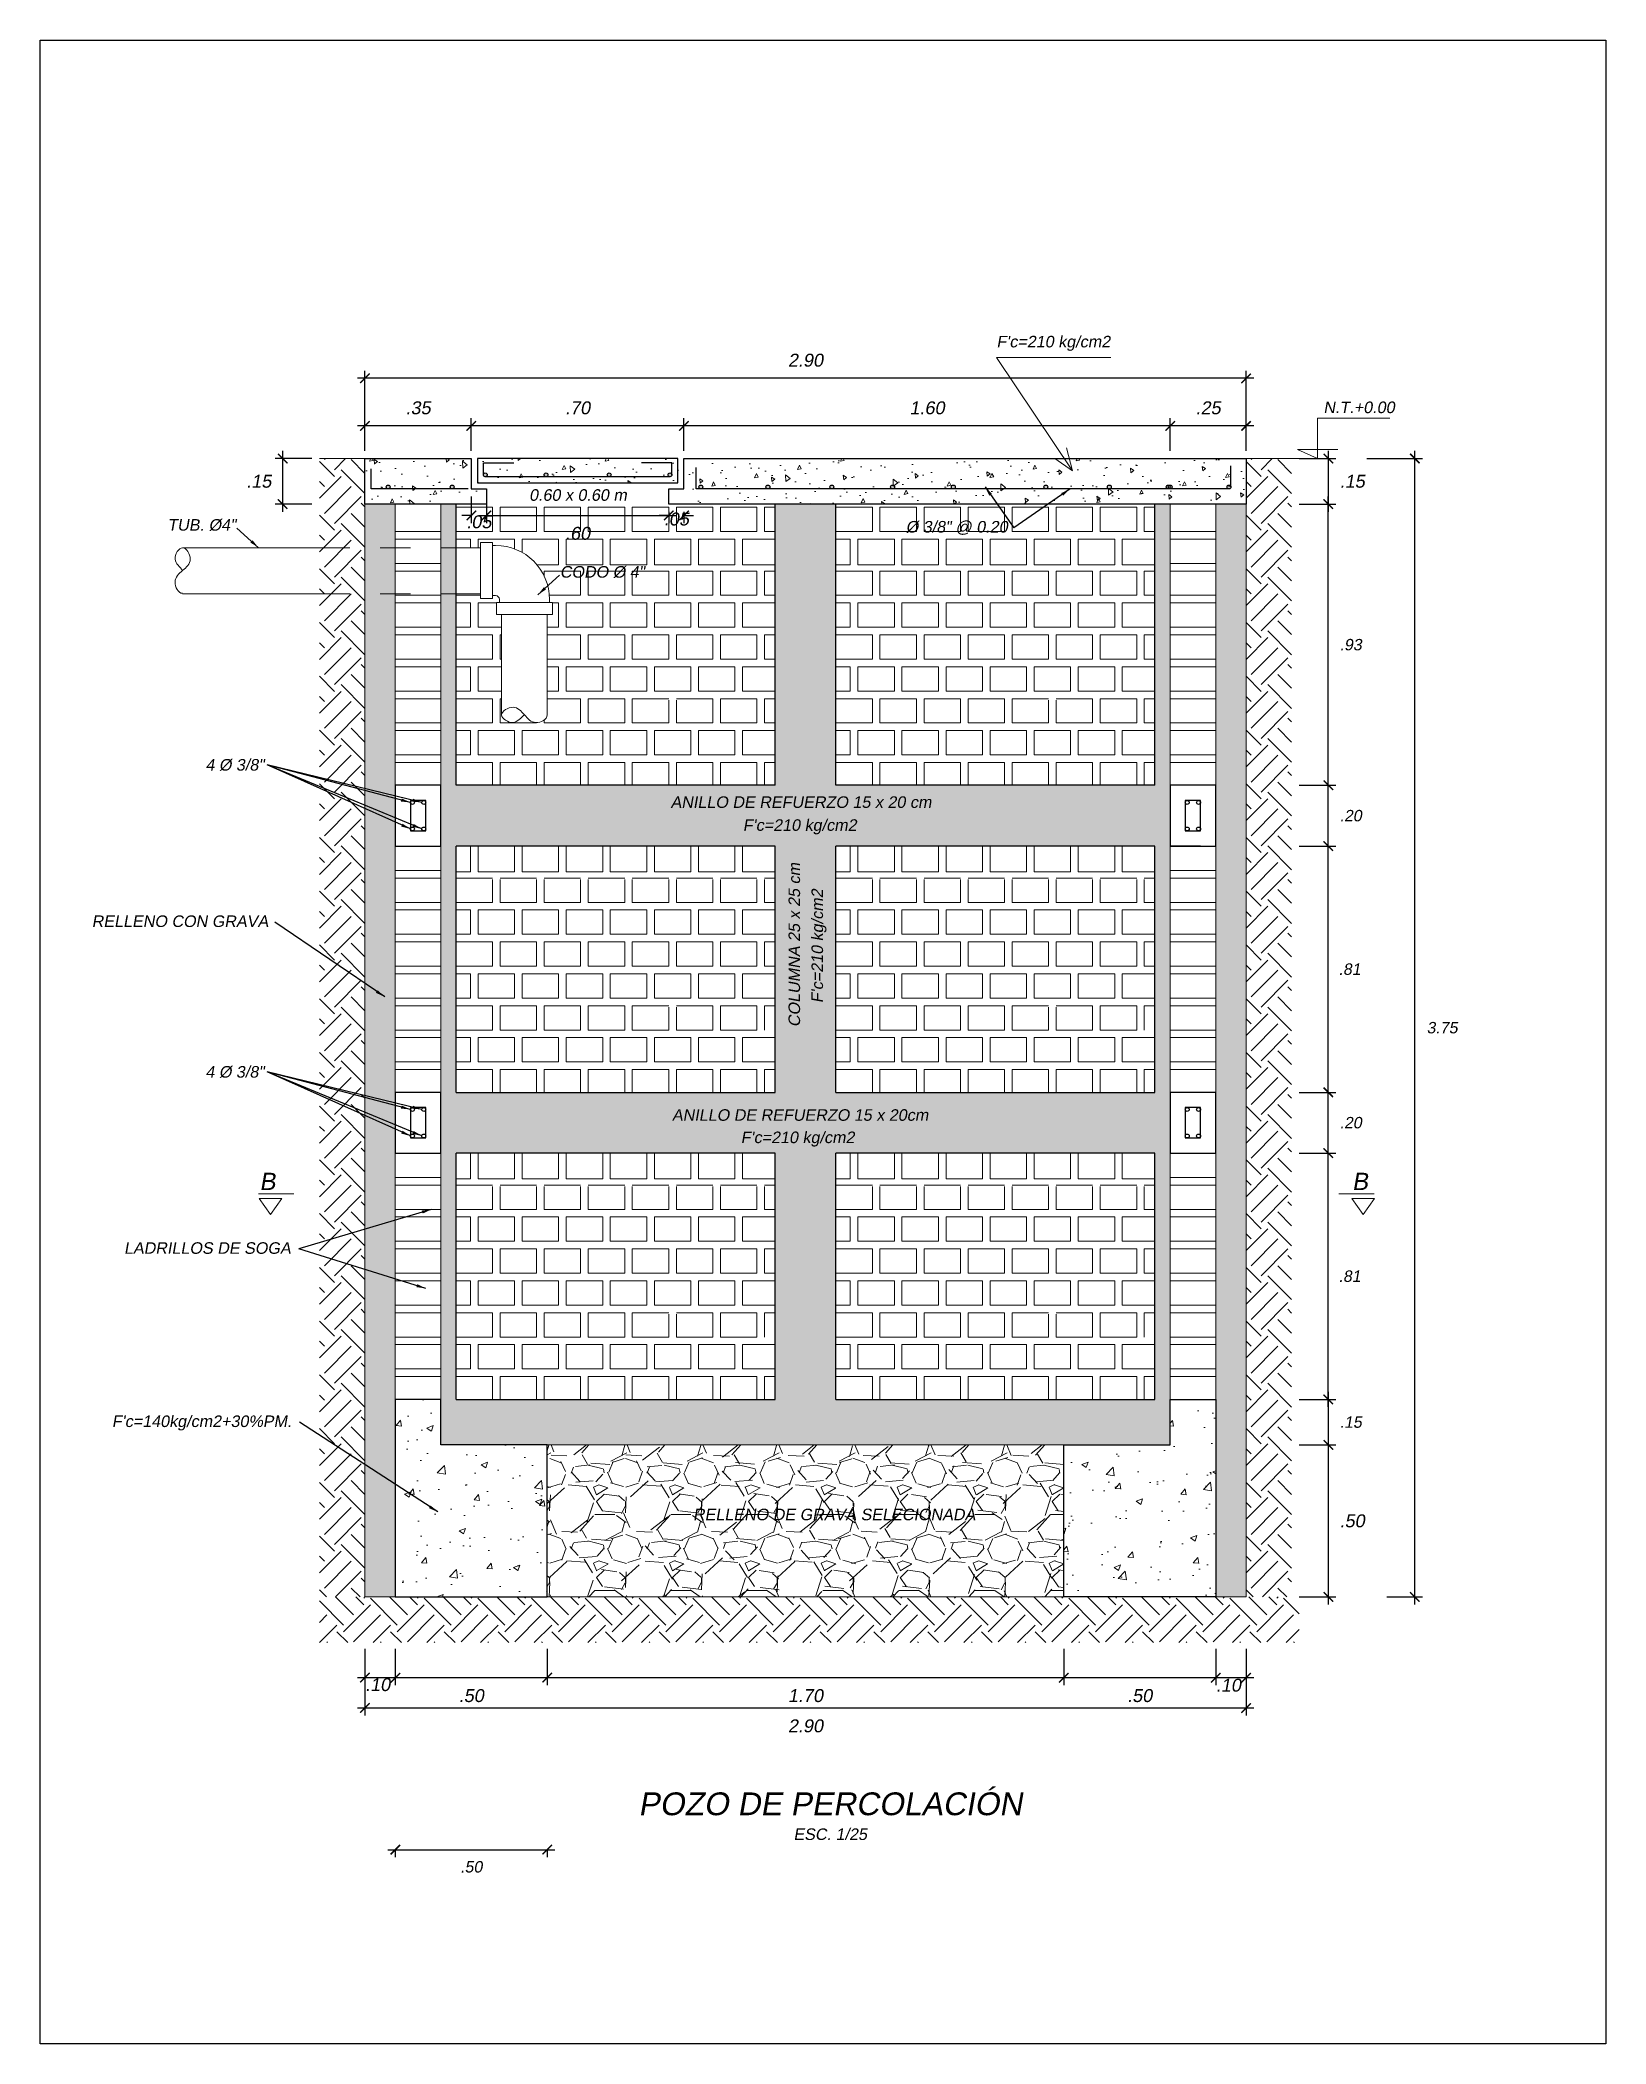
# Model space of a CAD drawing. Header units: metres. Extents: x 4293 to 4528, y 2596 to 2639.
# Drawn here: x 4411.75 to 4416.91, y 2624.17 to 2630.76 of the extents above; entities that cross this region are included whole.
import ezdxf
from ezdxf.enums import TextEntityAlignment as Align

# ---------------------------------------------------------------- set-up
doc = ezdxf.new("R2010")
doc.units = ezdxf.units.M
doc.linetypes.add('DASHED2', pattern=[0.375, 0.25, -0.125])
for name, color, linetype, lineweight in [('A TAPA', 6, 'Continuous', 13), ('a. acero', 150, 'Continuous', 25), ('a. grava', 252, 'Continuous', 5), ('a. Ladrillos', 24, 'Continuous', 15), ('a. terreno', 79, 'Continuous', 9), ('a. titulos', 106, 'Continuous', 25), ('a. Tuberias', 142, 'Continuous', 20), ('A.B LADRILLO', 24, 'Continuous', 5), ('A.Texto', 180, 'Continuous', 5), ('cimiento', 6, 'Continuous', 30), ('concreto', 252, 'Continuous', 5), ('Cotas', 170, 'Continuous', 5), ('Sombreados', 8, 'Continuous', 5)]:
    doc.layers.add(name, color=color, linetype=linetype, lineweight=lineweight)
doc.styles.add('ARIAL', font='arial.ttf', dxfattribs={"oblique": 10})
doc.dimstyles.new('Esc 1-25', dxfattribs={"dimscale": 0.25, "dimtxt": 0.15, "dimasz": 0.125, "dimexe": 0.1, "dimexo": 0.1, "dimgap": 0.15, "dimtad": 2, "dimtih": 1, "dimtoh": 1, "dimzin": 4, "dimdsep": 46, "dimtxsty": 'ARIAL', "dimblk": 'ARCHTICK', "dimcen": 0.5, "dimdle": 0.1, "dimadec": 0, "dimazin": 0, "dimtfac": 1, "dimtofl": 0, "dimtmove": 2, "dimatfit": 3, "dimfxl": 1, "dimtolj": 1, "dimtzin": 0, "dimarcsym": 1})
pattern_1 = [(50, (4266.67624, 2616.79735), (0.21517805, -0.01882564), [0.0225, -0.2475]), (355, (4266.67624, 2616.79735), (-0.0416254, 0.22565764), [0.018, -0.198]), (100.4514, (4266.69418, 2616.79578), (0.1735528, 0.20683186), [0.01912206, -0.21034263]), (46.1842, (4266.67624, 2616.85735), (0.3201723, -0.0496557), [0.03375, -0.37125]), (96.6356, (4266.70293, 2616.8532), (0.2803988, 0.29223536), [0.0286831, -0.3155139]), (351.1842, (4266.67624, 2616.85735), (0.2803986, 0.2922356), [0.027, -0.297]), (21, (4266.70624, 2616.84235), (0.17907212, -0.12078567), [0.0225, -0.2475]), (326, (4266.70624, 2616.84235), (0.0729946, 0.217545), [0.018, -0.198]), (71.4514, (4266.72117, 2616.83228), (0.2520668, 0.09675915), [0.01912206, -0.21034263]), (37.5, (4266.676245, 2616.797346), (0.003647957, 0.099868156), [0, -0.1956, 0, -0.201, 0, -0.19875]), (7.5, (4266.67624, 2616.79735), (0.07892086, 0.11832351), [0, -0.1146, 0, -0.1911, 0, -0.07575]), (327.5, (4266.609345, 2616.79735), (0.16014673, -0.00676646), [0, -0.075, 0, -0.234, 0, -0.3105]), (317.5, (4266.57934, 2616.79735), (0.17495585, 0.0300315), [0, -0.0975, 0, -0.1554, 0, -0.2205])]
pattern_2 = [(95, (4379.37553, 2628.99368), (0.1103104, 0.0925614), [0.015, -0.165]), (40, (4379.37553, 2628.99368), (-0.12599843, 0.08675363), [0.012, -0.132]), (145.4514, (4379.38472, 2629.0014), (-0.0156879, 0.17931506), [0.01274804, -0.1402284]), (91.1842, (4379.34724, 2629.02197), (0.1743386, 0.12752275), [0.0225, -0.2475]), (141.6356, (4379.36177, 2629.0326), (-0.0055798, 0.2699423), [0.019122, -0.2103426]), (36.1842, (4379.34724, 2629.02197), (-0.00558, 0.2699423), [0.018, -0.198]), (66, (4379.36846, 2629.02904), (0.1413543, 0.0274765), [0.015, -0.165]), (11, (4379.36846, 2629.02904), (-0.0681417, 0.1369617), [0.012, -0.132]), (116.4514, (4379.38024, 2629.03133), (0.0732127, 0.1644381), [0.01274804, -0.1402284]), (82.5, (4379.37553, 2628.99368), (-0.04535864, 0.04879796), [0, -0.1304, 0, -0.134, 0, -0.1325]), (52.5, (4379.37553, 2628.99368), (-0.01857459, 0.09298189), [0, -0.0764, 0, -0.1274, 0, -0.0505]), (12.5, (4379.34399, 2628.962144), (0.07868363, 0.07230415), [0, -0.05, 0, -0.156, 0, -0.207]), (2.5, (4379.32985, 2628.948), (0.068318, 0.09663196), [0, -0.065, 0, -0.1036, 0, -0.147])]

msp = doc.modelspace()

# ---------------------------------------------------------------- texts
at = {"layer": 'a. titulos', "style": 'ARIAL', "oblique": 10}
for s, height, p in [('POZO DE PERCOLACIÓN', 0.075, (4414.3521, 2624.9598)), ('ESC. 1/25', 0.038, (4414.3521, 2624.8598))]:
    msp.add_text(s, height=height, dxfattribs=at).set_placement(p, align=Align.MIDDLE_CENTER)
at = {"layer": 'A.Texto', "ltscale": 0.005, "style": 'ARIAL', "oblique": 10}
for s, p in [("F'c=210 kg/cm2", (4414.8991, 2629.7509)), ('N.T.+0.00', (4415.9752, 2629.5347)), ("F'c=210 kg/cm2", (4414.0645, 2628.1605)), ("F'c=210 kg/cm2", (4414.0575, 2627.1332))]:
    msp.add_text(s, height=0.038, dxfattribs=at).set_placement(p)
for s, height, p in [('0.60 x 0.60 m', 0.038, (4413.5219, 2629.2653)), ('TUB. %%C4"', 0.038, (4412.2832, 2629.167)), ('%%C 3/8" @ 0.20', 0.038, (4414.7685, 2629.1608)), ('CODO %%C 4"', 0.038, (4413.6015, 2629.0124)), ('4 %%C 3/8"', 0.038, (4412.3924, 2628.3777)), ('ANILLO DE REFUERZO 15 x 20 cm', 0.038, (4414.2559, 2628.255)), ('RELLENO CON GRAVA ', 0.038, (4412.2195, 2627.8632)), ('4 %%C 3/8"', 0.038, (4412.3924, 2627.3677)), ('ANILLO DE REFUERZO 15 x 20cm', 0.038, (4414.253, 2627.2257)), ('B', 0.057, (4412.4999, 2627.0073)), ('B', 0.057, (4416.0958, 2627.0073)), ('LADRILLOS DE SOGA', 0.038, (4412.3022, 2626.7881)), ("F'c=140kg/cm2+30%%%PM.", 0.038, (4412.2835, 2626.2183)), ('RELLENO DE GRAVA SELECIONADA', 0.038, (4414.3652, 2625.9116))]:
    msp.add_text(s, height=height, dxfattribs=at).set_placement(p, align=Align.MIDDLE_CENTER)
msp.add_text('COLUMNA 25 x 25 cm', height=0.038, rotation=90, dxfattribs=at).set_placement((4414.2338, 2627.7851), align=Align.MIDDLE_CENTER)
msp.add_text("F'c=210 kg/cm2", height=0.038, rotation=90, dxfattribs=at).set_placement((4414.3284, 2627.5937))

# ---------------------------------------------------------------- blocks, each defined once
blk = doc.blocks.new('_ArchTick')
at = {"color": 0, "linetype": 'ByBlock', "const_width": 0.15}
blk.add_lwpolyline([(-0.5, -0.5), (0.5, 0.5)], dxfattribs=at)
blk = doc.blocks.new('*D389')
at = {"layer": 'Cotas', "color": 0, "lineweight": -2, "transparency": 16777216}
for p, q in [((4415.9914, 2629.4103), (4415.9914, 2629.2103)), ((4415.8957, 2629.3853), (4416.0164, 2629.3853)), ((4415.8957, 2629.2353), (4416.0164, 2629.2353))]:
    blk.add_line(p, q, dxfattribs=at)
at = {"layer": 'Defpoints', "color": 0, "transparency": 16777216}
for p in [(4415.8707, 2629.3853), (4415.8707, 2629.2353), (4415.9914, 2629.2353)]:
    blk.add_point(p, dxfattribs=at)
at = {"layer": 'Cotas', "color": 0, "lineweight": -2, "transparency": 16777216, "xscale": 0.03125, "yscale": 0.03125, "zscale": 0.03125}
for p, rotation in [((4415.9914, 2629.3853), 90), ((4415.9914, 2629.2353), 270)]:
    blk.add_blockref('_ArchTick', p, dxfattribs=dict(at, rotation=rotation))
at = {"layer": 'Cotas', "color": 0, "transparency": 16777216, "insert": (4416.0701, 2629.3103), "char_height": 0.0425, "attachment_point": 5, "style": 'ARIAL'}
blk.add_mtext('\\A1;.15', dxfattribs=at)
blk = doc.blocks.new('*D390')
at = {"layer": 'Cotas', "color": 0, "lineweight": -2, "transparency": 16777216}
for p, q in [((4415.9914, 2626.3153), (4415.9914, 2626.1153)), ((4415.8957, 2626.2903), (4416.0164, 2626.2903)), ((4415.8957, 2626.1403), (4416.0164, 2626.1403))]:
    blk.add_line(p, q, dxfattribs=at)
at = {"layer": 'Defpoints', "color": 0, "transparency": 16777216}
for p in [(4415.8707, 2626.2903), (4415.8707, 2626.1403), (4415.9914, 2626.1403)]:
    blk.add_point(p, dxfattribs=at)
at = {"layer": 'Cotas', "color": 0, "lineweight": -2, "transparency": 16777216, "xscale": 0.03125, "yscale": 0.03125, "zscale": 0.03125}
for p, rotation in [((4415.9914, 2626.2903), 90), ((4415.9914, 2626.1403), 270)]:
    blk.add_blockref('_ArchTick', p, dxfattribs=dict(at, rotation=rotation))
at = {"layer": 'Cotas', "color": 0, "transparency": 16777216, "insert": (4416.0652, 2626.2153), "char_height": 0.0375, "attachment_point": 5, "style": 'ARIAL'}
blk.add_mtext('\\A1;.15', dxfattribs=at)
blk = doc.blocks.new('*D391')
at = {"layer": 'Cotas', "color": 0, "lineweight": -2, "transparency": 16777216}
for p, q in [((4415.8957, 2626.1403), (4416.0164, 2626.1403)), ((4415.9914, 2626.1653), (4415.9914, 2625.6153)), ((4415.8957, 2625.6403), (4416.0164, 2625.6403))]:
    blk.add_line(p, q, dxfattribs=at)
at = {"layer": 'Defpoints', "color": 0, "transparency": 16777216}
for p in [(4415.8707, 2626.1403), (4415.8707, 2625.6403), (4415.9914, 2625.6403)]:
    blk.add_point(p, dxfattribs=at)
at = {"layer": 'Cotas', "color": 0, "lineweight": -2, "transparency": 16777216, "xscale": 0.03125, "yscale": 0.03125, "zscale": 0.03125}
for p, rotation in [((4415.9914, 2626.1403), 90), ((4415.9914, 2625.6403), 270)]:
    blk.add_blockref('_ArchTick', p, dxfattribs=dict(at, rotation=rotation))
at = {"layer": 'Cotas', "color": 0, "transparency": 16777216, "insert": (4416.0698, 2625.8903), "char_height": 0.0425, "attachment_point": 5, "style": 'ARIAL'}
blk.add_mtext('\\A1;.50', dxfattribs=at)
blk = doc.blocks.new('*D392')
at = {"layer": 'Cotas', "color": 0, "lineweight": -2, "transparency": 16777216}
for p, q in [((4415.6207, 2625.47), (4415.6207, 2625.3497)), ((4415.7207, 2625.47), (4415.7207, 2625.3497)), ((4415.7457, 2625.3747), (4415.5957, 2625.3747))]:
    blk.add_line(p, q, dxfattribs=at)
at = {"layer": 'Defpoints', "color": 0, "transparency": 16777216}
for p in [(4415.6207, 2625.495), (4415.7207, 2625.495), (4415.6207, 2625.3747)]:
    blk.add_point(p, dxfattribs=at)
at = {"layer": 'Cotas', "color": 0, "lineweight": -2, "transparency": 16777216, "xscale": 0.03125, "yscale": 0.03125, "zscale": 0.03125, "rotation": 180}
blk.add_blockref('_ArchTick', (4415.6207, 2625.3747), dxfattribs=at)
at = {"layer": 'Cotas', "color": 0, "lineweight": -2, "transparency": 16777216, "xscale": 0.03125, "yscale": 0.03125, "zscale": 0.03125}
blk.add_blockref('_ArchTick', (4415.7207, 2625.3747), dxfattribs=at)
at = {"layer": 'Cotas', "color": 0, "transparency": 16777216, "insert": (4415.6625, 2625.3498), "char_height": 0.0425, "attachment_point": 5, "style": 'ARIAL'}
blk.add_mtext('\\A1;.10', dxfattribs=at)
blk = doc.blocks.new('*D393')
at = {"layer": 'Cotas', "color": 0, "lineweight": -2, "transparency": 16777216}
for p, q in [((4415.1207, 2625.47), (4415.1207, 2625.3497)), ((4415.6207, 2625.47), (4415.6207, 2625.3497)), ((4415.6457, 2625.3747), (4415.0957, 2625.3747))]:
    blk.add_line(p, q, dxfattribs=at)
at = {"layer": 'Defpoints', "color": 0, "transparency": 16777216}
for p in [(4415.1207, 2625.495), (4415.6207, 2625.495), (4415.1207, 2625.3747)]:
    blk.add_point(p, dxfattribs=at)
at = {"layer": 'Cotas', "color": 0, "lineweight": -2, "transparency": 16777216, "xscale": 0.03125, "yscale": 0.03125, "zscale": 0.03125, "rotation": 180}
blk.add_blockref('_ArchTick', (4415.1207, 2625.3747), dxfattribs=at)
at = {"layer": 'Cotas', "color": 0, "lineweight": -2, "transparency": 16777216, "xscale": 0.03125, "yscale": 0.03125, "zscale": 0.03125}
blk.add_blockref('_ArchTick', (4415.6207, 2625.3747), dxfattribs=at)
at = {"layer": 'Cotas', "color": 0, "transparency": 16777216, "insert": (4415.3707, 2625.3155), "char_height": 0.0425, "attachment_point": 5, "style": 'ARIAL'}
blk.add_mtext('\\A1;.50', dxfattribs=at)
blk = doc.blocks.new('*D394')
at = {"layer": 'Cotas', "color": 0, "lineweight": -2, "transparency": 16777216}
for p, q in [((4413.4207, 2625.47), (4413.4207, 2625.3497)), ((4415.1207, 2625.47), (4415.1207, 2625.3497)), ((4415.1457, 2625.3747), (4413.3957, 2625.3747))]:
    blk.add_line(p, q, dxfattribs=at)
at = {"layer": 'Defpoints', "color": 0, "transparency": 16777216}
for p in [(4413.4207, 2625.495), (4415.1207, 2625.495), (4413.4207, 2625.3747)]:
    blk.add_point(p, dxfattribs=at)
at = {"layer": 'Cotas', "color": 0, "lineweight": -2, "transparency": 16777216, "xscale": 0.03125, "yscale": 0.03125, "zscale": 0.03125, "rotation": 180}
blk.add_blockref('_ArchTick', (4413.4207, 2625.3747), dxfattribs=at)
at = {"layer": 'Cotas', "color": 0, "lineweight": -2, "transparency": 16777216, "xscale": 0.03125, "yscale": 0.03125, "zscale": 0.03125}
blk.add_blockref('_ArchTick', (4415.1207, 2625.3747), dxfattribs=at)
at = {"layer": 'Cotas', "color": 0, "transparency": 16777216, "insert": (4414.2707, 2625.3155), "char_height": 0.0425, "attachment_point": 5, "style": 'ARIAL'}
blk.add_mtext('\\A1;1.70', dxfattribs=at)
blk = doc.blocks.new('*D395')
at = {"layer": 'Cotas', "color": 0, "lineweight": -2, "transparency": 16777216}
for p, q in [((4412.9207, 2625.47), (4412.9207, 2625.3497)), ((4413.4207, 2625.47), (4413.4207, 2625.3497)), ((4413.4457, 2625.3747), (4412.8957, 2625.3747))]:
    blk.add_line(p, q, dxfattribs=at)
at = {"layer": 'Defpoints', "color": 0, "transparency": 16777216}
for p in [(4412.9207, 2625.495), (4413.4207, 2625.495), (4412.9207, 2625.3747)]:
    blk.add_point(p, dxfattribs=at)
at = {"layer": 'Cotas', "color": 0, "lineweight": -2, "transparency": 16777216, "xscale": 0.03125, "yscale": 0.03125, "zscale": 0.03125, "rotation": 180}
blk.add_blockref('_ArchTick', (4412.9207, 2625.3747), dxfattribs=at)
at = {"layer": 'Cotas', "color": 0, "lineweight": -2, "transparency": 16777216, "xscale": 0.03125, "yscale": 0.03125, "zscale": 0.03125}
blk.add_blockref('_ArchTick', (4413.4207, 2625.3747), dxfattribs=at)
at = {"layer": 'Cotas', "color": 0, "transparency": 16777216, "insert": (4413.1707, 2625.3155), "char_height": 0.0425, "attachment_point": 5, "style": 'ARIAL'}
blk.add_mtext('\\A1;.50', dxfattribs=at)
blk = doc.blocks.new('*D396')
at = {"layer": 'Cotas', "color": 0, "lineweight": -2, "transparency": 16777216}
for p, q in [((4412.8207, 2625.47), (4412.8207, 2625.3497)), ((4412.9207, 2625.47), (4412.9207, 2625.3497)), ((4412.9457, 2625.3747), (4412.7957, 2625.3747))]:
    blk.add_line(p, q, dxfattribs=at)
at = {"layer": 'Defpoints', "color": 0, "transparency": 16777216}
for p in [(4412.8207, 2625.495), (4412.9207, 2625.495), (4412.8207, 2625.3747)]:
    blk.add_point(p, dxfattribs=at)
at = {"layer": 'Cotas', "color": 0, "lineweight": -2, "transparency": 16777216, "xscale": 0.03125, "yscale": 0.03125, "zscale": 0.03125, "rotation": 180}
blk.add_blockref('_ArchTick', (4412.8207, 2625.3747), dxfattribs=at)
at = {"layer": 'Cotas', "color": 0, "lineweight": -2, "transparency": 16777216, "xscale": 0.03125, "yscale": 0.03125, "zscale": 0.03125}
blk.add_blockref('_ArchTick', (4412.9207, 2625.3747), dxfattribs=at)
at = {"layer": 'Cotas', "color": 0, "transparency": 16777216, "insert": (4412.8626, 2625.3516), "char_height": 0.0425, "attachment_point": 5, "style": 'ARIAL'}
blk.add_mtext('\\A1;.10', dxfattribs=at)
blk = doc.blocks.new('*D397')
at = {"layer": 'Cotas', "color": 0, "lineweight": -2, "transparency": 16777216}
for p, q in [((4412.8207, 2625.47), (4412.8207, 2625.2501)), ((4415.7207, 2625.47), (4415.7207, 2625.2501)), ((4412.7957, 2625.2751), (4415.7457, 2625.2751))]:
    blk.add_line(p, q, dxfattribs=at)
at = {"layer": 'Defpoints', "color": 0, "transparency": 16777216}
for p in [(4412.8207, 2625.495), (4415.7207, 2625.495), (4415.7207, 2625.2751)]:
    blk.add_point(p, dxfattribs=at)
at = {"layer": 'Cotas', "color": 0, "lineweight": -2, "transparency": 16777216, "xscale": 0.03125, "yscale": 0.03125, "zscale": 0.03125, "rotation": 180}
blk.add_blockref('_ArchTick', (4412.8207, 2625.2751), dxfattribs=at)
at = {"layer": 'Cotas', "color": 0, "lineweight": -2, "transparency": 16777216, "xscale": 0.03125, "yscale": 0.03125, "zscale": 0.03125}
blk.add_blockref('_ArchTick', (4415.7207, 2625.2751), dxfattribs=at)
at = {"layer": 'Cotas', "color": 0, "transparency": 16777216, "insert": (4414.2707, 2625.2159), "char_height": 0.0425, "attachment_point": 5, "style": 'ARIAL'}
blk.add_mtext('\\A1;2.90', dxfattribs=at)
blk = doc.blocks.new('*D398')
at = {"layer": 'Cotas', "color": 0, "lineweight": -2, "transparency": 16777216}
for p, q in [((4412.5499, 2629.4103), (4412.5499, 2629.2103)), ((4412.6457, 2629.3853), (4412.5249, 2629.3853)), ((4412.6457, 2629.2353), (4412.5249, 2629.2353))]:
    blk.add_line(p, q, dxfattribs=at)
at = {"layer": 'Defpoints', "color": 0, "transparency": 16777216}
for p in [(4412.6707, 2629.3853), (4412.5499, 2629.2353), (4412.6707, 2629.2353)]:
    blk.add_point(p, dxfattribs=at)
at = {"layer": 'Cotas', "color": 0, "lineweight": -2, "transparency": 16777216, "xscale": 0.03125, "yscale": 0.03125, "zscale": 0.03125}
for p, rotation in [((4412.5499, 2629.3853), 90), ((4412.5499, 2629.2353), 270)]:
    blk.add_blockref('_ArchTick', p, dxfattribs=dict(at, rotation=rotation))
at = {"layer": 'Cotas', "color": 0, "transparency": 16777216, "insert": (4412.4713, 2629.3103), "char_height": 0.0425, "attachment_point": 5, "style": 'ARIAL'}
blk.add_mtext('\\A1;.15', dxfattribs=at)
blk = doc.blocks.new('*D415')
at = {"layer": 'Cotas', "color": 0, "lineweight": -2, "transparency": 16777216}
for p, q in [((4415.4957, 2629.4926), (4413.8457, 2629.4926)), ((4413.8707, 2629.4103), (4413.8707, 2629.5176)), ((4415.4707, 2629.4103), (4415.4707, 2629.5176))]:
    blk.add_line(p, q, dxfattribs=at)
at = {"layer": 'Defpoints', "color": 0, "transparency": 16777216}
for p in [(4413.8707, 2629.4926), (4413.8707, 2629.3853), (4415.4707, 2629.3853)]:
    blk.add_point(p, dxfattribs=at)
at = {"layer": 'Cotas', "color": 0, "lineweight": -2, "transparency": 16777216, "xscale": 0.03125, "yscale": 0.03125, "zscale": 0.03125, "rotation": 180}
blk.add_blockref('_ArchTick', (4413.8707, 2629.4926), dxfattribs=at)
at = {"layer": 'Cotas', "color": 0, "lineweight": -2, "transparency": 16777216, "xscale": 0.03125, "yscale": 0.03125, "zscale": 0.03125}
blk.add_blockref('_ArchTick', (4415.4707, 2629.4926), dxfattribs=at)
at = {"layer": 'Cotas', "color": 0, "transparency": 16777216, "insert": (4414.6707, 2629.5518), "char_height": 0.0425, "attachment_point": 5, "style": 'ARIAL'}
blk.add_mtext('\\A1;1.60', dxfattribs=at)
blk = doc.blocks.new('*D416')
at = {"layer": 'Cotas', "color": 0, "lineweight": -2, "transparency": 16777216}
for p, q in [((4413.8957, 2629.4926), (4413.1457, 2629.4926)), ((4413.1707, 2629.4103), (4413.1707, 2629.5176)), ((4413.8707, 2629.4103), (4413.8707, 2629.5176))]:
    blk.add_line(p, q, dxfattribs=at)
at = {"layer": 'Defpoints', "color": 0, "transparency": 16777216}
for p in [(4413.1707, 2629.4926), (4413.1707, 2629.3853), (4413.8707, 2629.3853)]:
    blk.add_point(p, dxfattribs=at)
at = {"layer": 'Cotas', "color": 0, "lineweight": -2, "transparency": 16777216, "xscale": 0.03125, "yscale": 0.03125, "zscale": 0.03125, "rotation": 180}
blk.add_blockref('_ArchTick', (4413.1707, 2629.4926), dxfattribs=at)
at = {"layer": 'Cotas', "color": 0, "lineweight": -2, "transparency": 16777216, "xscale": 0.03125, "yscale": 0.03125, "zscale": 0.03125}
blk.add_blockref('_ArchTick', (4413.8707, 2629.4926), dxfattribs=at)
at = {"layer": 'Cotas', "color": 0, "transparency": 16777216, "insert": (4413.5207, 2629.5518), "char_height": 0.0425, "attachment_point": 5, "style": 'ARIAL'}
blk.add_mtext('\\A1;.70', dxfattribs=at)
blk = doc.blocks.new('*D417')
at = {"layer": 'Cotas', "color": 0, "lineweight": -2, "transparency": 16777216}
for p, q in [((4413.1957, 2629.4926), (4412.7957, 2629.4926)), ((4412.8207, 2629.4103), (4412.8207, 2629.5176)), ((4413.1707, 2629.4103), (4413.1707, 2629.5176))]:
    blk.add_line(p, q, dxfattribs=at)
at = {"layer": 'Defpoints', "color": 0, "transparency": 16777216}
for p in [(4412.8207, 2629.4926), (4412.8207, 2629.3853), (4413.1707, 2629.3853)]:
    blk.add_point(p, dxfattribs=at)
at = {"layer": 'Cotas', "color": 0, "lineweight": -2, "transparency": 16777216, "xscale": 0.03125, "yscale": 0.03125, "zscale": 0.03125, "rotation": 180}
blk.add_blockref('_ArchTick', (4412.8207, 2629.4926), dxfattribs=at)
at = {"layer": 'Cotas', "color": 0, "lineweight": -2, "transparency": 16777216, "xscale": 0.03125, "yscale": 0.03125, "zscale": 0.03125}
blk.add_blockref('_ArchTick', (4413.1707, 2629.4926), dxfattribs=at)
at = {"layer": 'Cotas', "color": 0, "transparency": 16777216, "insert": (4412.9957, 2629.5519), "char_height": 0.0425, "attachment_point": 5, "style": 'ARIAL'}
blk.add_mtext('\\A1;.35', dxfattribs=at)
blk = doc.blocks.new('*D418')
at = {"layer": 'Cotas', "color": 0, "lineweight": -2, "transparency": 16777216}
for p, q in [((4412.8207, 2629.4103), (4412.8207, 2629.6743)), ((4415.7207, 2629.4103), (4415.7207, 2629.6743)), ((4415.7457, 2629.6493), (4412.7957, 2629.6493))]:
    blk.add_line(p, q, dxfattribs=at)
at = {"layer": 'Defpoints', "color": 0, "transparency": 16777216}
for p in [(4412.8207, 2629.6493), (4412.8207, 2629.3853), (4415.7207, 2629.3853)]:
    blk.add_point(p, dxfattribs=at)
at = {"layer": 'Cotas', "color": 0, "lineweight": -2, "transparency": 16777216, "xscale": 0.03125, "yscale": 0.03125, "zscale": 0.03125, "rotation": 180}
blk.add_blockref('_ArchTick', (4412.8207, 2629.6493), dxfattribs=at)
at = {"layer": 'Cotas', "color": 0, "lineweight": -2, "transparency": 16777216, "xscale": 0.03125, "yscale": 0.03125, "zscale": 0.03125}
blk.add_blockref('_ArchTick', (4415.7207, 2629.6493), dxfattribs=at)
at = {"layer": 'Cotas', "color": 0, "transparency": 16777216, "insert": (4414.2707, 2629.7085), "char_height": 0.0425, "attachment_point": 5, "style": 'ARIAL'}
blk.add_mtext('\\A1;2.90', dxfattribs=at)
blk = doc.blocks.new('A$C1AAA6F8B')
at = {"layer": 'a. Tuberias'}
for p, q in [((1.0051, 0.5751), (0.8751, 0.5751)), ((1.0451, 0.5926), (1.0051, 0.5926)), ((1.0051, 0.5926), (1.0051, 0.4076)), ((1.0451, 0.4076), (1.0451, 0.5926)), ((1.0451, 0.5826), (1.0551, 0.5826)), ((1.0551, 0.5826), (1.0451, 0.5826)), ((0.5251, 0.4235), (0.0251, 0.4235)), ((1.0051, 0.4235), (0.8751, 0.4235)), ((1.0051, 0.4076), (1.0451, 0.4076)), ((1.0551, 0.4176), (1.0451, 0.4176)), ((1.0676, 0.4051), (1.0676, 0.3951)), ((1.2326, 0.4051), (1.2326, 0.3951)), ((1.0576, 0.3951), (1.2426, 0.3951)), ((1.0576, 0.3951), (1.0576, 0.3551)), ((1.0576, 0.3551), (1.2426, 0.3551)), ((1.2426, 0.3551), (1.2426, 0.3951))]:
    blk.add_line(p, q, dxfattribs=at)
for points in [[(0.5251, 0.5751), (0.0251, 0.5751)], [(1.0751, 0.3551), (1.0751, 0.0251)], [(1.2251, 0.0251), (1.2251, 0.3551)]]:
    blk.add_lwpolyline(points, dxfattribs=at)
for centre, radius, start, end in [((1.0551, 0.4035), 0.1775, 106.3611, 106.71515), ((1.0551, 0.4051), 0.1775, 0, 90), ((1.0551, 0.4051), 0.0125, 0, 90), ((1.0551, 0.4051), 0.1775, 343.28485, 343.6389)]:
    blk.add_arc(centre, radius, start, end, dxfattribs=at)
for points, start_tangent, end_tangent in [([(0.0251, 0.4251), (0.0001, 0.4626), (0.0251, 0.5001), (0.0501, 0.5376), (0.0251, 0.5751), (0.0001, 0.5376), (0.0251, 0.5001)], (-1, 0), (0.5547, -0.83205)), ([(1.2251, 0.0251), (1.1876, 0.0001), (1.1501, 0.0251), (1.1126, 0.0501), (1.0751, 0.0251), (1.1126, 0.0001), (1.1501, 0.0251)], (0, -1), (0.83205, 0.5547))]:
    blk.add_spline(points, degree=3, dxfattribs=dict(at, start_tangent=start_tangent, end_tangent=end_tangent))
blk = doc.blocks.new('*D419')
at = {"layer": 'Cotas', "color": 0, "lineweight": -2, "ltscale": 0.01, "transparency": 16777216}
for p, q in [((4415.8957, 2627.1003), (4416.0164, 2627.1003)), ((4415.9914, 2626.2653), (4415.9914, 2627.1253)), ((4415.8957, 2626.2903), (4416.0164, 2626.2903))]:
    blk.add_line(p, q, dxfattribs=at)
at = {"layer": 'Defpoints', "color": 0, "ltscale": 0.01, "transparency": 16777216}
for p in [(4415.8707, 2627.1003), (4415.9914, 2627.1003), (4415.8707, 2626.2903)]:
    blk.add_point(p, dxfattribs=at)
at = {"layer": 'Cotas', "color": 0, "lineweight": -2, "ltscale": 0.01, "transparency": 16777216, "xscale": 0.03125, "yscale": 0.03125, "zscale": 0.03125}
for p, rotation in [((4415.9914, 2627.1003), 90), ((4415.9914, 2626.2903), 270)]:
    blk.add_blockref('_ArchTick', p, dxfattribs=dict(at, rotation=rotation))
at = {"layer": 'Cotas', "color": 0, "ltscale": 0.01, "transparency": 16777216, "insert": (4416.0615, 2626.6953), "char_height": 0.0375, "attachment_point": 5, "style": 'ARIAL'}
blk.add_mtext('\\A1;.81', dxfattribs=at)
blk = doc.blocks.new('*D420')
at = {"layer": 'Cotas', "color": 0, "lineweight": -2, "ltscale": 0.01, "transparency": 16777216}
for p, q in [((4415.8957, 2627.3003), (4416.0164, 2627.3003)), ((4415.9914, 2627.0753), (4415.9914, 2627.3253)), ((4415.8957, 2627.1003), (4416.0164, 2627.1003))]:
    blk.add_line(p, q, dxfattribs=at)
at = {"layer": 'Defpoints', "color": 0, "ltscale": 0.01, "transparency": 16777216}
for p in [(4415.8707, 2627.3003), (4415.9914, 2627.3003), (4415.8707, 2627.1003)]:
    blk.add_point(p, dxfattribs=at)
at = {"layer": 'Cotas', "color": 0, "lineweight": -2, "ltscale": 0.01, "transparency": 16777216, "xscale": 0.03125, "yscale": 0.03125, "zscale": 0.03125}
for p, rotation in [((4415.9914, 2627.3003), 90), ((4415.9914, 2627.1003), 270)]:
    blk.add_blockref('_ArchTick', p, dxfattribs=dict(at, rotation=rotation))
at = {"layer": 'Cotas', "color": 0, "ltscale": 0.01, "transparency": 16777216, "insert": (4416.065, 2627.2003), "char_height": 0.0375, "attachment_point": 5, "style": 'ARIAL'}
blk.add_mtext('\\A1;.20', dxfattribs=at)
blk = doc.blocks.new('*D421')
at = {"layer": 'Cotas', "color": 0, "lineweight": -2, "ltscale": 0.01, "transparency": 16777216}
for p, q in [((4415.8957, 2628.1103), (4416.0164, 2628.1103)), ((4415.9914, 2627.2753), (4415.9914, 2628.1353)), ((4415.8957, 2627.3003), (4416.0164, 2627.3003))]:
    blk.add_line(p, q, dxfattribs=at)
at = {"layer": 'Defpoints', "color": 0, "ltscale": 0.01, "transparency": 16777216}
for p in [(4415.8707, 2628.1103), (4415.9914, 2628.1103), (4415.8707, 2627.3003)]:
    blk.add_point(p, dxfattribs=at)
at = {"layer": 'Cotas', "color": 0, "lineweight": -2, "ltscale": 0.01, "transparency": 16777216, "xscale": 0.03125, "yscale": 0.03125, "zscale": 0.03125}
for p, rotation in [((4415.9914, 2628.1103), 90), ((4415.9914, 2627.3003), 270)]:
    blk.add_blockref('_ArchTick', p, dxfattribs=dict(at, rotation=rotation))
at = {"layer": 'Cotas', "color": 0, "ltscale": 0.01, "transparency": 16777216, "insert": (4416.0615, 2627.7053), "char_height": 0.0375, "attachment_point": 5, "style": 'ARIAL'}
blk.add_mtext('\\A1;.81', dxfattribs=at)
blk = doc.blocks.new('*D422')
at = {"layer": 'Cotas', "color": 0, "lineweight": -2, "ltscale": 0.01, "transparency": 16777216}
for p, q in [((4415.8957, 2628.3103), (4416.0164, 2628.3103)), ((4415.9914, 2628.0853), (4415.9914, 2628.3353)), ((4415.8957, 2628.1103), (4416.0164, 2628.1103))]:
    blk.add_line(p, q, dxfattribs=at)
at = {"layer": 'Defpoints', "color": 0, "ltscale": 0.01, "transparency": 16777216}
for p in [(4415.8707, 2628.3103), (4415.9914, 2628.3103), (4415.8707, 2628.1103)]:
    blk.add_point(p, dxfattribs=at)
at = {"layer": 'Cotas', "color": 0, "lineweight": -2, "ltscale": 0.01, "transparency": 16777216, "xscale": 0.03125, "yscale": 0.03125, "zscale": 0.03125}
for p, rotation in [((4415.9914, 2628.3103), 90), ((4415.9914, 2628.1103), 270)]:
    blk.add_blockref('_ArchTick', p, dxfattribs=dict(at, rotation=rotation))
at = {"layer": 'Cotas', "color": 0, "ltscale": 0.01, "transparency": 16777216, "insert": (4416.065, 2628.2103), "char_height": 0.0375, "attachment_point": 5, "style": 'ARIAL'}
blk.add_mtext('\\A1;.20', dxfattribs=at)
blk = doc.blocks.new('*D423')
at = {"layer": 'Cotas', "color": 0, "lineweight": -2, "ltscale": 0.01, "transparency": 16777216}
for p, q in [((4415.8957, 2629.2353), (4416.0164, 2629.2353)), ((4415.9914, 2628.2853), (4415.9914, 2629.2603)), ((4415.8957, 2628.3103), (4416.0164, 2628.3103))]:
    blk.add_line(p, q, dxfattribs=at)
at = {"layer": 'Defpoints', "color": 0, "ltscale": 0.01, "transparency": 16777216}
for p in [(4415.8707, 2629.2353), (4415.9914, 2629.2353), (4415.8707, 2628.3103)]:
    blk.add_point(p, dxfattribs=at)
at = {"layer": 'Cotas', "color": 0, "lineweight": -2, "ltscale": 0.01, "transparency": 16777216, "xscale": 0.03125, "yscale": 0.03125, "zscale": 0.03125}
for p, rotation in [((4415.9914, 2629.2353), 90), ((4415.9914, 2628.3103), 270)]:
    blk.add_blockref('_ArchTick', p, dxfattribs=dict(at, rotation=rotation))
at = {"layer": 'Cotas', "color": 0, "ltscale": 0.01, "transparency": 16777216, "insert": (4416.0651, 2628.7728), "char_height": 0.0375, "attachment_point": 5, "style": 'ARIAL'}
blk.add_mtext('\\A1;.93', dxfattribs=at)
blk = doc.blocks.new('*D424')
at = {"layer": 'Cotas', "color": 0, "lineweight": -2, "ltscale": 0.01, "transparency": 16777216}
for p, q in [((4416.2762, 2625.6153), (4416.2762, 2629.4103)), ((4416.118, 2629.3853), (4416.3012, 2629.3853)), ((4416.1838, 2625.6403), (4416.3012, 2625.6403))]:
    blk.add_line(p, q, dxfattribs=at)
at = {"layer": 'Defpoints', "color": 0, "ltscale": 0.01, "transparency": 16777216}
for p in [(4416.093, 2629.3853), (4416.2762, 2629.3853), (4416.1588, 2625.6403)]:
    blk.add_point(p, dxfattribs=at)
at = {"layer": 'Cotas', "color": 0, "lineweight": -2, "ltscale": 0.01, "transparency": 16777216, "xscale": 0.03125, "yscale": 0.03125, "zscale": 0.03125}
for p, rotation in [((4416.2762, 2629.3853), 90), ((4416.2762, 2625.6403), 270)]:
    blk.add_blockref('_ArchTick', p, dxfattribs=dict(at, rotation=rotation))
at = {"layer": 'Cotas', "color": 0, "ltscale": 0.01, "transparency": 16777216, "insert": (4416.3659, 2627.5128), "char_height": 0.0375, "attachment_point": 5, "style": 'ARIAL'}
blk.add_mtext('\\A1;3.75', dxfattribs=at)
blk = doc.blocks.new('*D589')
at = {"layer": 'Cotas', "color": 0, "lineweight": -2, "transparency": 16777216}
for p, q in [((4413.1707, 2629.1982), (4413.1394, 2629.1982)), ((4413.1707, 2629.2603), (4413.1707, 2629.1732)), ((4413.2207, 2629.2603), (4413.2207, 2629.1732)), ((4413.2207, 2629.1982), (4413.2519, 2629.1982))]:
    blk.add_line(p, q, dxfattribs=at)
at = {"layer": 'Defpoints', "color": 0, "transparency": 16777216}
for p in [(4413.1707, 2629.2853), (4413.2207, 2629.2853), (4413.2207, 2629.1982)]:
    blk.add_point(p, dxfattribs=at)
at = {"layer": 'Cotas', "color": 0, "lineweight": -2, "transparency": 16777216, "xscale": 0.03125, "yscale": 0.03125, "zscale": 0.03125}
blk.add_blockref('_ArchTick', (4413.1707, 2629.1982), dxfattribs=at)
at = {"layer": 'Cotas', "color": 0, "lineweight": -2, "transparency": 16777216, "xscale": 0.03125, "yscale": 0.03125, "zscale": 0.03125, "rotation": 180}
blk.add_blockref('_ArchTick', (4413.2207, 2629.1982), dxfattribs=at)
at = {"layer": 'Cotas', "color": 0, "transparency": 16777216, "insert": (4413.1957, 2629.1769), "char_height": 0.0425, "attachment_point": 5, "style": 'ARIAL'}
blk.add_mtext('\\A1;.05', dxfattribs=at)
blk = doc.blocks.new('*D590')
at = {"layer": 'Cotas', "color": 0, "lineweight": -2, "transparency": 16777216}
for p, q in [((4413.1957, 2629.1982), (4413.8457, 2629.1982)), ((4413.2207, 2629.2603), (4413.2207, 2629.1732)), ((4413.8207, 2629.2103), (4413.8207, 2629.1732))]:
    blk.add_line(p, q, dxfattribs=at)
at = {"layer": 'Defpoints', "color": 0, "transparency": 16777216}
for p in [(4413.2207, 2629.2853), (4413.8207, 2629.2353), (4413.8207, 2629.1982)]:
    blk.add_point(p, dxfattribs=at)
at = {"layer": 'Cotas', "color": 0, "lineweight": -2, "transparency": 16777216, "xscale": 0.03125, "yscale": 0.03125, "zscale": 0.03125, "rotation": 180}
blk.add_blockref('_ArchTick', (4413.2207, 2629.1982), dxfattribs=at)
at = {"layer": 'Cotas', "color": 0, "lineweight": -2, "transparency": 16777216, "xscale": 0.03125, "yscale": 0.03125, "zscale": 0.03125}
blk.add_blockref('_ArchTick', (4413.8207, 2629.1982), dxfattribs=at)
at = {"layer": 'Cotas', "color": 0, "transparency": 16777216, "insert": (4413.5207, 2629.139), "char_height": 0.0425, "attachment_point": 5, "style": 'ARIAL'}
blk.add_mtext('\\A1;.60', dxfattribs=at)
blk = doc.blocks.new('*D591')
at = {"layer": 'Cotas', "color": 0, "lineweight": -2, "transparency": 16777216}
for p, q in [((4413.8207, 2629.1982), (4413.7894, 2629.1982)), ((4413.8207, 2629.2103), (4413.8207, 2629.1732)), ((4413.8707, 2629.2103), (4413.8707, 2629.1732)), ((4413.8707, 2629.1982), (4413.9019, 2629.1982))]:
    blk.add_line(p, q, dxfattribs=at)
at = {"layer": 'Defpoints', "color": 0, "transparency": 16777216}
for p in [(4413.8207, 2629.2353), (4413.8707, 2629.2353), (4413.8707, 2629.1982)]:
    blk.add_point(p, dxfattribs=at)
at = {"layer": 'Cotas', "color": 0, "lineweight": -2, "transparency": 16777216, "xscale": 0.03125, "yscale": 0.03125, "zscale": 0.03125}
blk.add_blockref('_ArchTick', (4413.8207, 2629.1982), dxfattribs=at)
at = {"layer": 'Cotas', "color": 0, "lineweight": -2, "transparency": 16777216, "xscale": 0.03125, "yscale": 0.03125, "zscale": 0.03125, "rotation": 180}
blk.add_blockref('_ArchTick', (4413.8707, 2629.1982), dxfattribs=at)
at = {"layer": 'Cotas', "color": 0, "transparency": 16777216, "insert": (4413.8457, 2629.186), "char_height": 0.0425, "attachment_point": 5, "style": 'ARIAL'}
blk.add_mtext('\\A1;.05', dxfattribs=at)
blk = doc.blocks.new('*D425')
at = {"layer": 'Cotas', "color": 0, "lineweight": -2, "transparency": 16777216}
for p, q in [((4415.7457, 2629.4926), (4415.4457, 2629.4926)), ((4415.4707, 2629.4103), (4415.4707, 2629.5176)), ((4415.7207, 2629.4103), (4415.7207, 2629.5176))]:
    blk.add_line(p, q, dxfattribs=at)
at = {"layer": 'Defpoints', "color": 0, "transparency": 16777216}
for p in [(4415.4707, 2629.4926), (4415.4707, 2629.3853), (4415.7207, 2629.3853)]:
    blk.add_point(p, dxfattribs=at)
at = {"layer": 'Cotas', "color": 0, "lineweight": -2, "transparency": 16777216, "xscale": 0.03125, "yscale": 0.03125, "zscale": 0.03125, "rotation": 180}
blk.add_blockref('_ArchTick', (4415.4707, 2629.4926), dxfattribs=at)
at = {"layer": 'Cotas', "color": 0, "lineweight": -2, "transparency": 16777216, "xscale": 0.03125, "yscale": 0.03125, "zscale": 0.03125}
blk.add_blockref('_ArchTick', (4415.7207, 2629.4926), dxfattribs=at)
at = {"layer": 'Cotas', "color": 0, "transparency": 16777216, "insert": (4415.5957, 2629.5518), "char_height": 0.0425, "attachment_point": 5, "style": 'ARIAL'}
blk.add_mtext('\\A1;.25', dxfattribs=at)
blk = doc.blocks.new('*D595')
at = {"color": 0, "lineweight": -2, "ltscale": 0.5, "transparency": 16777216}
for p, q in [((4412.8957, 2624.8089), (4413.4457, 2624.8089)), ((4412.9207, 2624.8102), (4412.9207, 2624.7839)), ((4413.4207, 2624.8102), (4413.4207, 2624.7839))]:
    blk.add_line(p, q, dxfattribs=at)
at = {"layer": 'Defpoints', "color": 0, "ltscale": 0.5, "transparency": 16777216}
for p in [(4412.9207, 2625.6403), (4413.4207, 2625.6403), (4413.4207, 2624.8089)]:
    blk.add_point(p, dxfattribs=at)
at = {"color": 0, "lineweight": -2, "ltscale": 0.5, "transparency": 16777216, "xscale": 0.03125, "yscale": 0.03125, "zscale": 0.03125, "rotation": 180}
blk.add_blockref('_ArchTick', (4412.9207, 2624.8089), dxfattribs=at)
at = {"color": 0, "lineweight": -2, "ltscale": 0.5, "transparency": 16777216, "xscale": 0.03125, "yscale": 0.03125, "zscale": 0.03125}
blk.add_blockref('_ArchTick', (4413.4207, 2624.8089), dxfattribs=at)
at = {"color": 0, "ltscale": 0.5, "transparency": 16777216, "insert": (4413.1707, 2624.7523), "char_height": 0.0375, "attachment_point": 5, "style": 'ARIAL'}
blk.add_mtext('\\A1;.50', dxfattribs=at)

# ---------------------------------------------------------------- dimensions: what is measured, and where the dimension line sits
at = {"ltscale": 0.5}
dim = msp.add_linear_dim(base=(4413.4207, 2624.8089), p1=(4412.9207, 2625.6403), p2=(4413.4207, 2625.6403), dimstyle='Esc 1-25', override={"dimfxl": 0.005, "dimfxlon": 1}, dxfattribs=at)
dim.commit()
dim.dimension.update_dxf_attribs({"geometry": '*D595', "text_midpoint": (4413.1707, 2624.7523)})
at = {"layer": 'Cotas'}
for base, p1, p2, angle, override, picture, middle in [((4412.8207, 2629.6493), (4415.7207, 2629.3853), (4412.8207, 2629.3853), 180, {"dimtxt": 0.17, "dimtmove": 1}, '*D418', (4414.2707, 2629.7085)), ((4412.8207, 2629.4926), (4413.1707, 2629.3853), (4412.8207, 2629.3853), 180, {"dimtxt": 0.17, "dimtmove": 1}, '*D417', (4412.9957, 2629.5519)), ((4413.1707, 2629.4926), (4413.8707, 2629.3853), (4413.1707, 2629.3853), 180, {"dimtxt": 0.17, "dimtmove": 1}, '*D416', (4413.5207, 2629.5518)), ((4413.8707, 2629.4926), (4415.4707, 2629.3853), (4413.8707, 2629.3853), 180, {"dimtxt": 0.17, "dimtmove": 1}, '*D415', (4414.6707, 2629.5518)), ((4415.4707, 2629.4926), (4415.7207, 2629.3853), (4415.4707, 2629.3853), 180, {"dimtxt": 0.17, "dimtmove": 1}, '*D425', (4415.5957, 2629.5518)), ((4412.5499, 2629.2353), (4412.6707, 2629.3853), (4412.6707, 2629.2353), 90, {"dimtxt": 0.17, "dimtmove": 1}, '*D398', (4412.4713, 2629.3103)), ((4415.9914, 2629.2353), (4415.8707, 2629.3853), (4415.8707, 2629.2353), 90, {"dimtxt": 0.17, "dimtmove": 1}, '*D389', (4416.0701, 2629.3103)), ((4415.9914, 2626.1403), (4415.8707, 2626.2903), (4415.8707, 2626.1403), 90, {"dimtmove": 1}, '*D390', (4416.0652, 2626.2153)), ((4415.9914, 2625.6403), (4415.8707, 2626.1403), (4415.8707, 2625.6403), 90, {"dimtxt": 0.17, "dimtmove": 1}, '*D391', (4416.0698, 2625.8903))]:
    dim = msp.add_linear_dim(base=base, p1=p1, p2=p2, angle=angle, dimstyle='Esc 1-25', override=override, dxfattribs=at)
    dim.commit()
    dim.dimension.update_dxf_attribs({"geometry": picture, "text_midpoint": middle})
at = {"layer": 'Cotas', "ltscale": 0.01}
for base, p1, p2, picture, middle in [((4416.2761507863, 2629.3853303489), (4416.15878735, 2625.6403303489), (4416.0930217762, 2629.3853303489), '*D424', (4416.3658609392, 2627.5128303489)), ((4415.9914239137, 2629.2353303489), (4415.8706720998, 2628.3103303489), (4415.8706720998, 2629.2353303489), '*D423', (4416.0650880505, 2628.7728303489)), ((4415.9914, 2628.3103), (4415.8707, 2628.1103), (4415.8707, 2628.3103), '*D422', (4416.065, 2628.2103)), ((4415.9914, 2628.1103), (4415.8707, 2627.3003), (4415.8707, 2628.1103), '*D421', (4416.0615, 2627.7053)), ((4415.9914, 2627.3003), (4415.8707, 2627.1003), (4415.8707, 2627.3003), '*D420', (4416.065, 2627.2003)), ((4415.9914, 2627.1003), (4415.8707, 2626.2903), (4415.8707, 2627.1003), '*D419', (4416.0615, 2626.6953))]:
    dim = msp.add_linear_dim(base=base, p1=p1, p2=p2, angle=90, dimstyle='Esc 1-25', dxfattribs=at)
    dim.commit()
    dim.dimension.update_dxf_attribs({"geometry": picture, "text_midpoint": middle})
at = {"layer": 'Cotas'}
for base, p1, p2, picture, middle in [((4413.2207, 2629.1982), (4413.1707, 2629.2853), (4413.2207, 2629.2853), '*D589', (4413.1957, 2629.1177)), ((4413.8707, 2629.1982), (4413.8207, 2629.2353), (4413.8707, 2629.2353), '*D591', (4413.8457, 2629.1268)), ((4412.8207, 2625.3747), (4412.9207, 2625.495), (4412.8207, 2625.495), '*D396', (4412.8626, 2625.2924)), ((4415.6207, 2625.3747), (4415.7207, 2625.495), (4415.6207, 2625.495), '*D392', (4415.6625, 2625.2906))]:
    dim = msp.add_linear_dim(base=base, p1=p1, p2=p2, dimstyle='Esc 1-25', override={"dimtxt": 0.17, "dimtmove": 1}, dxfattribs=at)
    dim.commit()
    dim.dimension.update_dxf_attribs({"geometry": picture, "text_midpoint": middle, "dimtype": 160})
for base, p1, p2, picture, middle in [((4413.8207, 2629.1982), (4413.2207, 2629.2853), (4413.8207, 2629.2353), '*D590', (4413.5207, 2629.139)), ((4415.7207, 2625.2751), (4412.8207, 2625.495), (4415.7207, 2625.495), '*D397', (4414.2707, 2625.2159)), ((4412.9207, 2625.3747), (4413.4207, 2625.495), (4412.9207, 2625.495), '*D395', (4413.1707, 2625.3155)), ((4413.4207, 2625.3747), (4415.1207, 2625.495), (4413.4207, 2625.495), '*D394', (4414.2707, 2625.3155)), ((4415.1207, 2625.3747), (4415.6207, 2625.495), (4415.1207, 2625.495), '*D393', (4415.3707, 2625.3155))]:
    dim = msp.add_linear_dim(base=base, p1=p1, p2=p2, dimstyle='Esc 1-25', override={"dimtxt": 0.17, "dimtmove": 1}, dxfattribs=at)
    dim.commit()
    dim.dimension.update_dxf_attribs({"geometry": picture, "text_midpoint": middle})

# ---------------------------------------------------------------- hatches: boundary and pattern name
h = msp.add_hatch(color=1)
h.set_gradient(color1=(255, 0, 0), color2=(255, 20, 20), one_color=1, tint=0.54)
edge = h.paths.add_edge_path()
edge.add_arc((4412.897, 2629.2917), 0.00635, 0, 360)
edge = h.paths.add_edge_path()
edge.add_arc((4413.1078, 2629.2917), 0.00635, 0, 360)
edge = h.paths.add_edge_path()
edge.add_arc((4413.2168, 2629.3316), 0.00625, 0, 360)
edge = h.paths.add_edge_path()
edge.add_arc((4413.4168, 2629.3316), 0.00625, 0, 360)
edge = h.paths.add_edge_path()
edge.add_arc((4413.6246, 2629.3316), 0.00625, 0, 360)
edge = h.paths.add_edge_path()
edge.add_arc((4413.8246, 2629.3316), 0.00625, 0, 360)
edge = h.paths.add_edge_path()
edge.add_arc((4413.9261, 2629.2917), 0.00635, 0, 360)
edge = h.paths.add_edge_path()
edge.add_arc((4414.1469, 2629.2917), 0.00635, 0, 360)
edge = h.paths.add_edge_path()
edge.add_arc((4414.3573, 2629.2917), 0.00635, 0, 360)
edge = h.paths.add_edge_path()
edge.add_arc((4414.5573, 2629.2917), 0.00635, 0, 360)
edge = h.paths.add_edge_path()
edge.add_arc((4414.7573, 2629.2917), 0.00635, 0, 360)
edge = h.paths.add_edge_path()
edge.add_arc((4415.0618, 2629.2917), 0.00635, 0, 360)
edge = h.paths.add_edge_path()
edge.add_arc((4415.2707, 2629.2917), 0.00635, 0, 360)
edge = h.paths.add_edge_path()
edge.add_arc((4415.4707, 2629.2917), 0.00635, 0, 360)
at = {"layer": 'a. acero'}
h = msp.add_hatch(color=1, dxfattribs=at)
h.set_gradient(color1=(255, 0, 0), color2=(255, 20, 20), one_color=1, tint=0.54)
h.paths.add_polyline_path([(4415.458, 2629.2917, 1), (4415.4707, 2629.2917, 1)])
h.paths.add_polyline_path([(4415.658, 2629.2917, 1), (4415.6707, 2629.2917, 1)])
edge = h.paths.add_edge_path()
edge.add_arc((4412.897, 2629.2917), 0.00635, 0, 360)
edge = h.paths.add_edge_path()
edge.add_arc((4413.1078, 2629.2917), 0.00635, 0, 360)
edge = h.paths.add_edge_path()
edge.add_arc((4413.2168, 2629.3316), 0.00625, 0, 360)
edge = h.paths.add_edge_path()
edge.add_arc((4413.4168, 2629.3316), 0.00625, 0, 360)
edge = h.paths.add_edge_path()
edge.add_arc((4413.6246, 2629.3316), 0.00625, 0, 360)
edge = h.paths.add_edge_path()
edge.add_arc((4413.8246, 2629.3316), 0.00625, 0, 360)
edge = h.paths.add_edge_path()
edge.add_arc((4413.9261, 2629.2917), 0.00635, 0, 360)
edge = h.paths.add_edge_path()
edge.add_arc((4414.1469, 2629.2917), 0.00635, 0, 360)
edge = h.paths.add_edge_path()
edge.add_arc((4414.3573, 2629.2917), 0.00635, 0, 360)
edge = h.paths.add_edge_path()
edge.add_arc((4414.5573, 2629.2917), 0.00635, 0, 360)
edge = h.paths.add_edge_path()
edge.add_arc((4414.7573, 2629.2917), 0.00635, 0, 360)
edge = h.paths.add_edge_path()
edge.add_arc((4415.0618, 2629.2917), 0.00635, 0, 360)
edge = h.paths.add_edge_path()
edge.add_arc((4415.2707, 2629.2917), 0.00635, 0, 360)
edge = h.paths.add_edge_path()
edge.add_arc((4415.4707, 2629.2917), 0.00635, 0, 360)
at = {"layer": 'a. grava'}
h = msp.add_hatch(dxfattribs=at)
h.set_pattern_fill('GRAVEL', color=256, scale=0.1, style=0)
h.set_pattern_definition([(228.0128, (4355.521061, 2629.093681), (-0.7999998232, -0.9000001342), [0.0134536, -1.3319088]), (184.9697, (4355.512061, 2629.083681), (1.20000010515, 0.0999991307), [0.0230868, -2.2855925]), (132.5104, (4355.489061, 2629.081681), (0.99999907183, -1.1000008674), [0.0162788, -1.6116032]), (267.2737, (4355.450061, 2629.056681), (0.09999960177, 2.0000000295), [0.0210238, -2.0813558]), (292.8337, (4355.449061, 2629.035681), (-0.50000099054, 1.19999964118), [0.0206155, -2.0409373]), (357.2737, (4355.457061, 2629.016681), (-2.0000000295, 0.09999960177), [0.0210238, -2.0813558]), (37.6942, (4355.478061, 2629.015681), (-1.30000073456, -0.99999904052), [0.0278029, -2.7524849]), (72.2553, (4355.500061, 2629.032681), (0.70000107627, 2.19999962312), [0.0262488, -2.5986321]), (121.4296, (4355.508061, 2629.057681), (-0.8000008234, 1.29999950365), [0.021095, -2.0884073]), (175.2364, (4355.497061, 2629.075681), (1.1000000946, -0.0999991533), [0.0240832, -1.1800763]), (222.3974, (4355.4730612, 2629.077681), (-1.2000007351, -1.0999992082), [0.0311448, -3.0833375]), (138.8141, (4355.549061, 2629.055681), (-0.7000002947, 0.5999997313), [0.0106301, -1.0523844]), (171.4692, (4355.541061, 2629.062681), (1.2999998285, -0.200000791), [0.0202237, -2.0021511]), (225, (4355.52106, 2629.06568), (-1e-17, -0.10000003), [0.0141421, -0.1272792]), (203.1986, (4355.514061, 2629.077681), (0.499999973, 0.2000001325), [0.0076158, -0.7539615]), (291.8014, (4355.507061, 2629.074681), (-0.099999991, 0.3000000273), [0.0107703, -0.5277462]), (30.9638, (4355.511061, 2629.064681), (0.299999802, 0.2000002484), [0.0174929, -0.5656023]), (161.5651, (4355.52606, 2629.07368), (0.200000043, -0.09999984), [0.0126491, -0.3035787]), (16.3895, (4355.449061, 2629.074681), (1.00000021984, 0.299999271), [0.01772, -1.7542845]), (70.3462, (4355.466061, 2629.079681), (-0.3999995247, -1.10000021356), [0.0148661, -1.4717408]), (293.1986, (4355.526061, 2629.093681), (-0.2000001325, 0.499999973), [0.0152315, -0.7463458]), (343.6105, (4355.532061, 2629.079681), (-1.00000021984, 0.299999271), [0.01772, -1.7542845]), (339.444, (4355.449061, 2629.012681), (-0.5000001845, 0.1999995996), [0.017088, -0.8373124]), (294.7751, (4355.465061, 2629.006681), (-0.4999992189, 1.1000003422), [0.0143178, -1.4174643]), (66.8014, (4355.527061, 2628.993681), (0.2000001325, 0.499999973), [0.0152315, -0.7463458]), (17.354, (4355.533061, 2629.007681), (-1.3000002019, -0.3999994502), [0.0167631, -1.6595424]), (69.444, (4355.478061, 2628.993681), (-0.1999995996, -0.5000001845), [0.008544, -0.8458564]), (101.3099, (4355.521061, 2628.993681), (-0.099999763, 0.400000075), [0.005099, -0.5048029]), (165.9638, (4355.52006, 2628.99868), (0.300000055, -0.099999806), [0.0206155, -0.391695]), (186.009, (4355.500061, 2629.003681), (0.9999999751, 0.09999993175), [0.019105, -1.8913923]), (303.6901, (4355.51106, 2629.05568), (-0.100000133, 0.199999956), [0.0144222, -0.3461329]), (353.1572, (4355.519061, 2629.043681), (1.69999993655, -0.2000007998), [0.0251794, -2.4927563]), (60.9454, (4355.544061, 2629.040681), (-0.4000000027, -0.7000000385), [0.0102956, -1.0192674]), (90, (4355.54906, 2629.04968), (-0.1, 0.1), [0.006, -0.094]), (120.2564, (4355.498061, 2629.006681), (0.3999994887, -0.7000002456), [0.0138924, -1.375352]), (48.0128, (4355.491061, 2629.018681), (0.7999998232, 0.9000001342), [0.0269072, -1.3184552]), (0, (4355.50906, 2629.03868), (0.1, 0.1), [0.026, -0.074]), (325.3048, (4355.535061, 2629.038681), (-0.9999994259, 0.70000086096), [0.0158114, -1.5653274]), (254.0546, (4355.548061, 2629.029681), (-0.099999989, -0.4000000127), [0.0145602, -0.7134508]), (207.646, (4355.544061, 2629.015681), (-1.89999958072, -1.00000077132), [0.0237065, -2.3469474]), (175.4261, (4355.523061, 2629.004681), (-1.30000005583, 0.09999948012), [0.0250799, -2.4829074])])
h.paths.add_polyline_path([(4412.9207, 2629.2353), (4412.8207, 2629.2353), (4412.8207, 2625.6403), (4412.9207, 2625.6403)])
h = msp.add_hatch(dxfattribs=at)
h.set_pattern_fill('GRAVEL', color=256, scale=0.1, style=0)
h.set_pattern_definition([(228.0128, (4358.321061, 2629.093681), (-0.7999998232, -0.9000001342), [0.0134536, -1.3319088]), (184.9697, (4358.312061, 2629.083681), (1.20000010515, 0.0999991307), [0.0230868, -2.2855925]), (132.5104, (4358.289061, 2629.081681), (0.99999907183, -1.1000008674), [0.0162788, -1.6116032]), (267.2737, (4358.250061, 2629.056681), (0.09999960177, 2.0000000295), [0.0210238, -2.0813558]), (292.8337, (4358.249061, 2629.035681), (-0.50000099054, 1.19999964118), [0.0206155, -2.0409373]), (357.2737, (4358.257061, 2629.016681), (-2.0000000295, 0.09999960177), [0.0210238, -2.0813558]), (37.6942, (4358.278061, 2629.015681), (-1.30000073456, -0.99999904052), [0.0278029, -2.7524849]), (72.2553, (4358.300061, 2629.032681), (0.70000107627, 2.19999962312), [0.0262488, -2.5986321]), (121.4296, (4358.308061, 2629.057681), (-0.8000008234, 1.29999950365), [0.021095, -2.0884073]), (175.2364, (4358.297061, 2629.075681), (1.1000000946, -0.0999991533), [0.0240832, -1.1800763]), (222.3974, (4358.2730612, 2629.077681), (-1.2000007351, -1.0999992082), [0.0311448, -3.0833375]), (138.8141, (4358.349061, 2629.055681), (-0.7000002947, 0.5999997313), [0.0106301, -1.0523844]), (171.4692, (4358.341061, 2629.062681), (1.2999998285, -0.200000791), [0.0202237, -2.0021511]), (225, (4358.32106, 2629.06568), (-1e-17, -0.10000003), [0.0141421, -0.1272792]), (203.1986, (4358.314061, 2629.077681), (0.499999973, 0.2000001325), [0.0076158, -0.7539615]), (291.8014, (4358.307061, 2629.074681), (-0.099999991, 0.3000000273), [0.0107703, -0.5277462]), (30.9638, (4358.311061, 2629.064681), (0.299999802, 0.2000002484), [0.0174929, -0.5656023]), (161.5651, (4358.32606, 2629.07368), (0.200000043, -0.09999984), [0.0126491, -0.3035787]), (16.3895, (4358.249061, 2629.074681), (1.00000021984, 0.299999271), [0.01772, -1.7542845]), (70.3462, (4358.266061, 2629.079681), (-0.3999995247, -1.10000021356), [0.0148661, -1.4717408]), (293.1986, (4358.326061, 2629.093681), (-0.2000001325, 0.499999973), [0.0152315, -0.7463458]), (343.6105, (4358.332061, 2629.079681), (-1.00000021984, 0.299999271), [0.01772, -1.7542845]), (339.444, (4358.249061, 2629.012681), (-0.5000001845, 0.1999995996), [0.017088, -0.8373124]), (294.7751, (4358.265061, 2629.006681), (-0.4999992189, 1.1000003422), [0.0143178, -1.4174643]), (66.8014, (4358.327061, 2628.993681), (0.2000001325, 0.499999973), [0.0152315, -0.7463458]), (17.354, (4358.333061, 2629.007681), (-1.3000002019, -0.3999994502), [0.0167631, -1.6595424]), (69.444, (4358.278061, 2628.993681), (-0.1999995996, -0.5000001845), [0.008544, -0.8458564]), (101.3099, (4358.321061, 2628.993681), (-0.099999763, 0.400000075), [0.005099, -0.5048029]), (165.9638, (4358.32006, 2628.99868), (0.300000055, -0.099999806), [0.0206155, -0.391695]), (186.009, (4358.300061, 2629.003681), (0.9999999751, 0.09999993175), [0.019105, -1.8913923]), (303.6901, (4358.31106, 2629.05568), (-0.100000133, 0.199999956), [0.0144222, -0.3461329]), (353.1572, (4358.319061, 2629.043681), (1.69999993655, -0.2000007998), [0.0251794, -2.4927563]), (60.9454, (4358.344061, 2629.040681), (-0.4000000027, -0.7000000385), [0.0102956, -1.0192674]), (90, (4358.34906, 2629.04968), (-0.1, 0.1), [0.006, -0.094]), (120.2564, (4358.298061, 2629.006681), (0.3999994887, -0.7000002456), [0.0138924, -1.375352]), (48.0128, (4358.291061, 2629.018681), (0.7999998232, 0.9000001342), [0.0269072, -1.3184552]), (0, (4358.30906, 2629.03868), (0.1, 0.1), [0.026, -0.074]), (325.3048, (4358.335061, 2629.038681), (-0.9999994259, 0.70000086096), [0.0158114, -1.5653274]), (254.0546, (4358.348061, 2629.029681), (-0.099999989, -0.4000000127), [0.0145602, -0.7134508]), (207.646, (4358.344061, 2629.015681), (-1.89999958072, -1.00000077132), [0.0237065, -2.3469474]), (175.4261, (4358.323061, 2629.004681), (-1.30000005583, 0.09999948012), [0.0250799, -2.4829074])])
h.paths.add_polyline_path([(4415.7207, 2629.2353), (4415.6207, 2629.2353), (4415.6207, 2625.6403), (4415.7207, 2625.6403)])
at = {"layer": 'a. grava', "ltscale": 0.5}
h = msp.add_hatch(dxfattribs=at)
h.set_pattern_fill('GRAVEL', color=256, scale=0.25, style=0)
h.set_pattern_definition([(228.0128, (4266.856245, 2617.047346), (-1.999999558, -2.2500003354), [0.033634, -3.329772]), (184.9697, (4266.833745, 2617.022346), (3.0000002629, 0.24999782675), [0.057717, -5.71398125]), (132.5104, (4266.776245, 2617.017346), (2.4999976796, -2.7500021685), [0.040697, -4.029008]), (267.2737, (4266.678745, 2616.954846), (0.2499990044, 5.0000000737), [0.0525595, -5.2033895]), (292.8337, (4266.676245, 2616.902346), (-1.2500024764, 2.9999991029), [0.05153875, -5.10234325]), (357.2737, (4266.696245, 2616.854846), (-5.0000000737, 0.2499990044), [0.0525595, -5.2033895]), (37.6942, (4266.748745, 2616.852346), (-3.2500018364, -2.4999976013), [0.06950725, -6.88121225]), (72.2553, (4266.803745, 2616.894846), (1.7500026907, 5.4999990578), [0.065622, -6.49658025]), (121.4296, (4266.823745, 2616.957346), (-2.0000020585, 3.2499987591), [0.0527375, -5.22101825]), (175.2364, (4266.796245, 2617.002346), (2.7500002366, -0.2499978832), [0.060208, -2.95019075]), (222.3974, (4266.736245, 2617.007346), (-3.00000183777, -2.7499980205), [0.077862, -7.70834375]), (138.8141, (4266.926245, 2616.952346), (-1.7500007367, 1.4999993283), [0.02657525, -2.630961]), (171.4692, (4266.906245, 2616.969846), (3.2499995712, -0.5000019775), [0.05055925, -5.00537775]), (225, (4266.85624, 2616.97735), (-3e-17, -0.25000008), [0.03535525, -0.318198]), (203.1986, (4266.838745, 2617.007346), (1.249999933, 0.500000331), [0.0190395, -1.88490375]), (291.8014, (4266.821245, 2616.999846), (-0.249999978, 0.750000068), [0.02692575, -1.3193655]), (30.9638, (4266.831245, 2616.974846), (0.749999506, 0.500000621), [0.04373225, -1.41400575]), (161.5651, (4266.868745, 2616.99735), (0.50000011, -0.2499996), [0.03162275, -0.75894675]), (16.3895, (4266.676245, 2616.999846), (2.5000005496, 0.7499981775), [0.0443, -4.38571125]), (70.3462, (4266.718745, 2617.012346), (-0.9999988118, -2.7500005339), [0.03716525, -3.679352]), (293.1986, (4266.868745, 2617.047346), (-0.500000331, 1.249999933), [0.03807875, -1.8658645]), (343.6105, (4266.883745, 2617.012346), (-2.5000005496, 0.7499981775), [0.0443, -4.38571125]), (339.444, (4266.676245, 2616.844846), (-1.250000461, 0.499998999), [0.04272, -2.093281]), (294.7751, (4266.716245, 2616.829846), (-1.2499980473, 2.7500008555), [0.0357945, -3.54366075]), (66.8014, (4266.871245, 2616.797346), (0.500000331, 1.249999933), [0.03807875, -1.8658645]), (17.354, (4266.886245, 2616.832346), (-3.2500005048, -0.9999986256), [0.04190775, -4.148856]), (69.444, (4266.748745, 2616.797346), (-0.499998999, -1.250000461), [0.02136, -2.114641]), (101.3099, (4266.856245, 2616.797346), (-0.249999408, 1.000000188), [0.0127475, -1.26200725]), (165.9638, (4266.853745, 2616.809846), (0.750000136, -0.249999514), [0.05153875, -0.9792375]), (186.009, (4266.803745, 2616.822346), (2.4999999377, 0.2499998294), [0.0477625, -4.72848075]), (303.6901, (4266.831245, 2616.952346), (-0.250000334, 0.49999989), [0.0360555, -0.86533225]), (353.1572, (4266.851245, 2616.922346), (4.2499998414, -0.5000019995), [0.0629485, -6.23189075]), (60.9454, (4266.913745, 2616.914846), (-1.0000000068, -1.750000096), [0.025739, -2.5481685]), (90, (4266.92624, 2616.93735), (-0.25, 0.25), [0.015, -0.235]), (120.2564, (4266.798745, 2616.829846), (0.9999987217, -1.750000614), [0.034731, -3.43838]), (48.0128, (4266.781245, 2616.859846), (1.999999558, 2.2500003354), [0.067268, -3.296138]), (0, (4266.82624, 2616.90985), (0.25, 0.25), [0.065, -0.185]), (325.3048, (4266.891245, 2616.909846), (-2.4999985647, 1.7500021524), [0.0395285, -3.9133185]), (254.0546, (4266.923745, 2616.887346), (-0.249999972, -1.000000032), [0.0364005, -1.783627]), (207.646, (4266.913745, 2616.852346), (-4.7499989518, -2.5000019283), [0.05926625, -5.8673685]), (175.4261, (4266.861245, 2616.824846), (-3.2500001396, 0.2499987003), [0.06269975, -6.2072685])])
h.paths.add_polyline_path([(4415.1207, 2625.6403), (4415.1207, 2626.1403), (4413.4207, 2626.1403), (4413.4207, 2625.6403)])
h.paths.add_polyline_path([(4413.8906, 2625.8821), (4414.8466, 2625.8821), (4414.8466, 2625.9411), (4413.8906, 2625.9411)], flags=24)
at = {"layer": 'a. terreno', "ltscale": 0.5}
h = msp.add_hatch(dxfattribs=at)
h.set_pattern_fill('EARTH', color=256, scale=0.5, angle=45, style=0)
h.set_pattern_definition([(45, (4249.37845, 2616.79735), (1e-17, 0.1767767), [0.125, -0.125]), (45, (4249.34531, 2616.83049), (1e-17, 0.1767767), [0.125, -0.125]), (45, (4249.31216, 2616.86364), (1e-17, 0.1767767), [0.125, -0.125]), (135, (4249.31216, 2616.88573), (-0.1767767, 3e-17), [0.125, -0.125]), (135, (4249.34531, 2616.91888), (-0.1767767, 3e-17), [0.125, -0.125]), (135, (4249.37845, 2616.95203), (-0.1767767, 3e-17), [0.125, -0.125])])
h.paths.add_polyline_path([(4412.8207, 2629.3853), (4412.6707, 2629.3853), (4412.6707, 2625.6403), (4412.8207, 2625.6403)])
h = msp.add_hatch(dxfattribs=at)
h.set_pattern_fill('EARTH', color=256, scale=0.5, angle=45, style=0)
h.set_pattern_definition([(45, (4252.42845, 2616.79735), (1e-17, 0.1767767), [0.125, -0.125]), (45, (4252.39531, 2616.83049), (1e-17, 0.1767767), [0.125, -0.125]), (45, (4252.36216, 2616.86364), (1e-17, 0.1767767), [0.125, -0.125]), (135, (4252.36216, 2616.88573), (-0.1767767, 3e-17), [0.125, -0.125]), (135, (4252.39531, 2616.91888), (-0.1767767, 3e-17), [0.125, -0.125]), (135, (4252.42845, 2616.95203), (-0.1767767, 3e-17), [0.125, -0.125])])
h.paths.add_polyline_path([(4415.8707, 2629.3853), (4415.7207, 2629.3853), (4415.7207, 2625.6403), (4415.8707, 2625.6403)])
h = msp.add_hatch(dxfattribs=at)
h.set_pattern_fill('EARTH', color=256, scale=0.5, angle=45, style=0)
h.set_pattern_definition([(45, (4247.00008, 2616.79735), (1e-17, 0.176776695), [0.125, -0.125]), (45, (4246.96693, 2616.83049), (1e-17, 0.176776695), [0.125, -0.125]), (45, (4246.93379, 2616.86364), (1e-17, 0.176776695), [0.125, -0.125]), (135, (4246.93379, 2616.88573), (-0.176776695, 3e-17), [0.125, -0.125]), (135, (4246.96693, 2616.91888), (-0.176776695, 3e-17), [0.125, -0.125]), (135, (4247.00008, 2616.95203), (-0.176776695, 3e-17), [0.125, -0.125])])
h.paths.add_polyline_path([(4415.8957, 2625.6403), (4412.6707, 2625.6403), (4412.6707, 2625.4903), (4415.8957, 2625.4903)])
at = {"layer": 'concreto', "ltscale": 2}
h = msp.add_hatch(dxfattribs=at)
h.set_pattern_fill('AR-CONC', color=256, scale=0.02, angle=45, style=0)
h.set_pattern_definition([(95, (4379.37553, 2628.99368), (0.1103104, 0.0925614), [0.015, -0.165]), (40, (4379.37553, 2628.99368), (-0.12599843, 0.0867536), [0.012, -0.132]), (145.4514, (4379.38472, 2629.0014), (-0.0156879, 0.17931506), [0.01274804, -0.1402284]), (91.1842, (4379.34724, 2629.02197), (0.1743386, 0.12752275), [0.0225, -0.2475]), (141.6356, (4379.36177, 2629.0326), (-0.0055798, 0.2699423), [0.019122, -0.2103426]), (36.1842, (4379.34724, 2629.02197), (-0.00558, 0.2699423), [0.018, -0.198]), (66, (4379.36846, 2629.02904), (0.1413543, 0.0274765), [0.015, -0.165]), (11, (4379.36846, 2629.02904), (-0.0681417, 0.1369617), [0.012, -0.132]), (116.4514, (4379.38024, 2629.03133), (0.0732127, 0.1644381), [0.01274804, -0.1402284]), (82.5, (4379.37553, 2628.99368), (-0.04535864, 0.04879796), [0, -0.1304, 0, -0.134, 0, -0.1325]), (52.5, (4379.37553, 2628.99368), (-0.01857459, 0.09298189), [0, -0.0764, 0, -0.1274, 0, -0.0505]), (12.5, (4379.34399, 2628.962144), (0.07868363, 0.07230415), [0, -0.05, 0, -0.156, 0, -0.207]), (2.5, (4379.32985, 2628.948), (0.068318, 0.09663196), [0, -0.065, 0, -0.1036, 0, -0.147])])
h.paths.add_polyline_path([(4412.8207, 2629.2353), (4413.2207, 2629.2353), (4413.2207, 2629.2853), (4413.1707, 2629.2853), (4413.1707, 2629.3853), (4412.8207, 2629.3853)])
h.paths.add_polyline_path([(4412.8907, 2629.3553), (4413.1141, 2629.3553), (4413.1141, 2629.2917, -0.414214), (4413.1078, 2629.2853), (4412.897, 2629.2853, -0.414214), (4412.8907, 2629.2917)], flags=16)
h.paths.add_polyline_path([(4412.9034, 2629.349, -1), (4412.8907, 2629.349, -1)], flags=16)
h.paths.add_polyline_path([(4413.1141, 2629.349, -1), (4413.1014, 2629.349, -1)], flags=16)
h.paths.add_polyline_path([(4413.1078, 2629.2853, -0.414214), (4413.1014, 2629.2917, -1), (4413.1141, 2629.2917), (4413.1141, 2629.349, -1), (4413.1014, 2629.349, -0.414214), (4413.1078, 2629.3553), (4412.897, 2629.3553, -0.414214), (4412.9034, 2629.349, -1), (4412.8907, 2629.349), (4412.8907, 2629.2917, -1), (4412.9034, 2629.2917, -0.414214), (4412.897, 2629.2853)], flags=17)
at = {"layer": 'concreto'}
h = msp.add_hatch(dxfattribs=at)
h.set_pattern_fill('AR-CONC', color=256, scale=0.02, angle=45, style=0)
h.set_pattern_definition(pattern_2)
h.paths.add_polyline_path([(4413.1907, 2629.3853), (4413.1907, 2629.3053), (4413.8507, 2629.3053), (4413.8507, 2629.3853)])
h.paths.add_polyline_path([(4413.4168, 2629.3253, -2.414214), (4413.423, 2629.3316, -0.414214), (4413.4168, 2629.3253), (4413.6246, 2629.3253, -2.414214), (4413.6308, 2629.3316, -0.414214), (4413.6246, 2629.3253), (4413.8246, 2629.3253, -2.414214), (4413.8308, 2629.3316, -0.414214), (4413.8246, 2629.3253), (4413.2168, 2629.3253, -2.414214), (4413.223, 2629.3316, -0.414214), (4413.2168, 2629.3253)], flags=16)
h = msp.add_hatch(dxfattribs=at)
h.set_pattern_fill('AR-CONC', color=256, scale=0.02, angle=45, style=0)
h.set_pattern_definition(pattern_2)
h.paths.add_polyline_path([(4413.8707, 2629.3853), (4413.8707, 2629.2353), (4415.7207, 2629.2353), (4415.7207, 2629.3853), (4415.1392, 2629.3853), (4415.1497, 2629.3452), (4415.0924, 2629.3853)])
at = {"layer": 'concreto', "ltscale": 0.5}
h = msp.add_hatch(dxfattribs=at)
h.set_pattern_fill('AR-CONC', color=256, scale=0.02, angle=45, style=0)
h.set_pattern_definition([(95, (4266.67624, 2616.79735), (0.1103104, 0.09256142), [0.015, -0.165]), (40, (4266.67624, 2616.79735), (-0.12599843, 0.08675363), [0.012, -0.132]), (145.4514, (4266.68544, 2616.80506), (-0.0156879, 0.17931506), [0.01274804, -0.14022842]), (91.1842, (4266.64796, 2616.82563), (0.1743386, 0.12752275), [0.0225, -0.2475]), (141.6356, (4266.66249, 2616.83626), (-0.0055798, 0.26994234), [0.01912206, -0.2103426]), (36.1842, (4266.64796, 2616.82563), (-0.00558, 0.26994233), [0.018, -0.198]), (66, (4266.66917, 2616.8327), (0.14135431, 0.027476495), [0.015, -0.165]), (11, (4266.66917, 2616.8327), (-0.06814172, 0.13696169), [0.012, -0.132]), (116.4514, (4266.68095, 2616.83499), (0.07321272, 0.16443812), [0.01274804, -0.14022842]), (82.5, (4266.676245, 2616.797346), (-0.045358637, 0.048797964), [0, -0.1304, 0, -0.134, 0, -0.1325]), (52.5, (4266.676245, 2616.797346), (-0.01857459, 0.09298189), [0, -0.0764, 0, -0.1274, 0, -0.0505]), (12.5, (4266.64471, 2616.76581), (0.078683633, 0.072304152), [0, -0.05, 0, -0.156, 0, -0.207]), (2.5, (4266.63057, 2616.75167), (0.068317997, 0.09663196), [0, -0.065, 0, -0.1036, 0, -0.147])])
h.paths.add_polyline_path([(4415.1207, 2626.1403), (4415.4707, 2626.1403), (4415.4707, 2626.2903), (4415.4707, 2627.1003), (4415.4707, 2627.3003), (4415.4707, 2628.1103), (4415.4707, 2628.3103), (4415.4707, 2629.2353), (4415.4207, 2629.2353), (4415.4207, 2628.3103), (4414.3707, 2628.3103), (4414.3707, 2629.2353), (4414.1707, 2629.2353), (4414.1707, 2628.3103), (4413.1207, 2628.3103), (4413.1207, 2628.9403), (4413.0707, 2628.9403), (4413.0707, 2628.3103), (4413.0707, 2628.1103), (4413.0707, 2627.3003), (4413.0707, 2627.1003), (4413.0707, 2626.2903), (4413.0707, 2626.1403), (4413.4207, 2626.1403)])
h.paths.add_polyline_path([(4414.1707, 2626.2903), (4413.1207, 2626.2903), (4413.1207, 2627.1003), (4414.1707, 2627.1003)], flags=16)
h.paths.add_polyline_path([(4414.3707, 2627.1003), (4415.4207, 2627.1003), (4415.4207, 2626.2903), (4414.3707, 2626.2903)], flags=16)
h.paths.add_polyline_path([(4414.1707, 2627.3003), (4413.1207, 2627.3003), (4413.1207, 2628.1103), (4414.1707, 2628.1103)], flags=16)
h.paths.add_polyline_path([(4414.3707, 2627.3003), (4414.3707, 2628.1103), (4415.4207, 2628.1103), (4415.4207, 2627.3003)], flags=16)
h.paths.add_polyline_path([(4413.0707, 2629.0919), (4413.1207, 2629.0919), (4413.1207, 2629.2353), (4413.0707, 2629.2353)])
h.paths.add_polyline_path([(4413.0707, 2628.9403), (4413.1207, 2628.9403), (4413.1207, 2629.0919), (4413.0707, 2629.0919)], flags=17)
h = msp.add_hatch(dxfattribs=at)
h.set_pattern_fill('AR-CONC', color=256, scale=0.03, style=0)
h.set_pattern_definition(pattern_1)
h.paths.add_polyline_path([(4413.4207, 2625.6403), (4413.4207, 2626.1403), (4413.0707, 2626.1403), (4413.0707, 2626.2903), (4412.9207, 2626.2903), (4412.9207, 2625.6403)])
h = msp.add_hatch(dxfattribs=at)
h.set_pattern_fill('AR-CONC', color=256, scale=0.03, style=0)
h.set_pattern_definition(pattern_1)
h.paths.add_polyline_path([(4415.1207, 2626.1403), (4415.1207, 2625.6403), (4415.6207, 2625.6403), (4415.6207, 2626.2903), (4415.4707, 2626.2903), (4415.4707, 2626.1403)])

# ---------------------------------------------------------------- linework, layer by layer
at = {"ltscale": 0.5}
msp.add_lwpolyline([(4411.7515, 2630.7619), (4416.9051, 2630.7619), (4416.9051, 2624.1699), (4411.7515, 2624.1699)], close=True, dxfattribs=at)
at = {"layer": 'A TAPA'}
for points in [[(4412.5868, 2626.9668), (4412.4704, 2626.9668)], [(4416.1425, 2626.9668), (4416.0262, 2626.9668)], [(4412.5097, 2626.8985), (4412.4723, 2626.9515), (4412.4723, 2626.9515)], [(4412.4723, 2626.9515), (4412.5471, 2626.9515)], [(4412.5097, 2626.8985), (4412.5471, 2626.9515), (4412.5471, 2626.9515)], [(4412.5097, 2626.8985), (4412.5471, 2626.9515), (4412.5471, 2626.9515)], [(4416.1056, 2626.8985), (4416.0683, 2626.9515), (4416.0683, 2626.9515)], [(4416.0683, 2626.9515), (4416.143, 2626.9515)], [(4416.1056, 2626.8985), (4416.143, 2626.9515), (4416.143, 2626.9515)], [(4416.1056, 2626.8985), (4416.143, 2626.9515), (4416.143, 2626.9515)]]:
    msp.add_lwpolyline(points, dxfattribs=at)
at = {"layer": 'a. acero'}
for points in [[(4412.841, 2629.2853), (4412.841, 2629.3512)], [(4413.2105, 2629.3316), (4413.2105, 2629.3716), (4413.3105, 2629.3716)], [(4413.8308, 2629.3316), (4413.8308, 2629.3716), (4413.7308, 2629.3716)], [(4413.9107, 2629.2853), (4413.9107, 2629.3553)], [(4415.6707, 2629.2917), (4415.6707, 2629.3617)], [(4413.1603, 2629.2853), (4412.841, 2629.2853)], [(4413.8246, 2629.3253), (4413.2168, 2629.3253)], [(4415.6643, 2629.2853), (4413.9107, 2629.2853)]]:
    msp.add_lwpolyline(points, dxfattribs=at)
for points in [[(4412.9707, 2628.1603), (4413.0207, 2628.1603), (4413.0207, 2628.2603), (4412.9707, 2628.2603)], [(4415.5207, 2628.1603), (4415.5707, 2628.1603), (4415.5707, 2628.2603), (4415.5207, 2628.2603)], [(4412.9707, 2627.1503), (4413.0207, 2627.1503), (4413.0207, 2627.2503), (4412.9707, 2627.2503)], [(4415.5207, 2627.1503), (4415.5707, 2627.1503), (4415.5707, 2627.2503), (4415.5207, 2627.2503)]]:
    msp.add_lwpolyline(points, close=True, dxfattribs=at)
at = {"layer": 'a. acero', "ltscale": 0.005}
for centre in [(4413.2168, 2629.3316), (4413.4168, 2629.3316), (4413.6246, 2629.3316), (4413.8246, 2629.3316)]:
    msp.add_circle(centre, 0.00625, dxfattribs=at)
at = {"layer": 'a. acero'}
for centre in [(4412.897, 2629.2917), (4413.1078, 2629.2917), (4413.9261, 2629.2917), (4414.1469, 2629.2917), (4414.3573, 2629.2917), (4414.5573, 2629.2917), (4414.7573, 2629.2917), (4415.0618, 2629.2917), (4415.2707, 2629.2917), (4415.4643, 2629.2917), (4415.4707, 2629.2917), (4415.6643, 2629.2917), (4412.977, 2628.254), (4413.0143, 2628.254), (4415.527, 2628.254), (4415.5643, 2628.254), (4412.977, 2628.1667), (4413.0143, 2628.1667), (4415.527, 2628.1667), (4415.5643, 2628.1667), (4412.977, 2627.244), (4413.0143, 2627.244), (4415.527, 2627.244), (4415.5643, 2627.244), (4412.977, 2627.1567), (4413.0143, 2627.1567), (4415.527, 2627.1567), (4415.5643, 2627.1567)]:
    msp.add_circle(centre, 0.00635, dxfattribs=at)
at = {"layer": 'a. grava'}
for p, q in [((4412.8207, 2629.2353), (4412.8207, 2625.6403)), ((4415.7207, 2629.2353), (4415.7207, 2625.6403))]:
    msp.add_line(p, q, dxfattribs=at)
for points in [[(4412.8207, 2625.6403), (4412.9207, 2625.6403)], [(4413.4207, 2625.6403), (4415.1207, 2625.6403)], [(4415.6207, 2625.6403), (4415.7207, 2625.6403)]]:
    msp.add_lwpolyline(points, dxfattribs=at)
at = {"layer": 'a. Ladrillos'}
for p, q in [((4412.9207, 2629.2353), (4412.9207, 2628.3103)), ((4413.0707, 2628.3103), (4413.0707, 2629.2353)), ((4415.4707, 2629.2353), (4415.4707, 2628.3103)), ((4415.6207, 2628.3103), (4415.6207, 2629.2353)), ((4412.9207, 2629.1453), (4413.0707, 2629.1453)), ((4415.4707, 2629.1453), (4415.6207, 2629.1453)), ((4412.9207, 2629.1203), (4413.0707, 2629.1203)), ((4415.4707, 2629.1203), (4415.6207, 2629.1203)), ((4412.9207, 2629.0403), (4413.0707, 2629.0403)), ((4412.9207, 2629.0153), (4413.0707, 2629.0153)), ((4415.4707, 2629.0403), (4415.6207, 2629.0403)), ((4415.4707, 2629.0153), (4415.6207, 2629.0153)), ((4412.9207, 2628.9353), (4413.0707, 2628.9353)), ((4415.4707, 2628.9353), (4415.6207, 2628.9353)), ((4412.9207, 2628.9103), (4413.0707, 2628.9103)), ((4415.4707, 2628.9103), (4415.6207, 2628.9103)), ((4412.9207, 2628.8303), (4413.0707, 2628.8303)), ((4412.9207, 2628.8053), (4413.0707, 2628.8053)), ((4415.4707, 2628.8303), (4415.6207, 2628.8303)), ((4415.4707, 2628.8053), (4415.6207, 2628.8053)), ((4412.9207, 2628.7253), (4413.0707, 2628.7253)), ((4412.9207, 2628.7003), (4413.0707, 2628.7003)), ((4415.4707, 2628.7253), (4415.6207, 2628.7253)), ((4415.4707, 2628.7003), (4415.6207, 2628.7003)), ((4412.9207, 2628.6203), (4413.0707, 2628.6203)), ((4415.4707, 2628.6203), (4415.6207, 2628.6203)), ((4412.9207, 2628.5953), (4413.0707, 2628.5953)), ((4415.4707, 2628.5953), (4415.6207, 2628.5953)), ((4412.9207, 2628.5153), (4413.0707, 2628.5153)), ((4412.9207, 2628.4903), (4413.0707, 2628.4903)), ((4413.3857, 2628.5153), (4413.3857, 2628.5169)), ((4415.4707, 2628.5153), (4415.6207, 2628.5153)), ((4415.4707, 2628.4903), (4415.6207, 2628.4903)), ((4412.9207, 2628.4103), (4413.0707, 2628.4103)), ((4415.4707, 2628.4103), (4415.6207, 2628.4103)), ((4412.9207, 2628.3853), (4413.0707, 2628.3853)), ((4415.4707, 2628.3853), (4415.6207, 2628.3853)), ((4412.9207, 2628.1103), (4412.9207, 2627.3003)), ((4413.0707, 2627.3003), (4413.0707, 2628.1403)), ((4415.4707, 2628.1103), (4415.4707, 2627.3003)), ((4415.6207, 2627.3003), (4415.6207, 2628.1403)), ((4412.9207, 2628.0303), (4413.0707, 2628.0303)), ((4415.4707, 2628.0303), (4415.6207, 2628.0303)), ((4412.9207, 2628.0053), (4413.0707, 2628.0053)), ((4415.4707, 2628.0053), (4415.6207, 2628.0053)), ((4412.9207, 2627.9253), (4413.0707, 2627.9253)), ((4412.9207, 2627.9003), (4413.0707, 2627.9003)), ((4415.4707, 2627.9253), (4415.6207, 2627.9253)), ((4415.4707, 2627.9003), (4415.6207, 2627.9003)), ((4412.9207, 2627.8203), (4413.0707, 2627.8203)), ((4415.4707, 2627.8203), (4415.6207, 2627.8203)), ((4412.9207, 2627.7953), (4413.0707, 2627.7953)), ((4415.4707, 2627.7953), (4415.6207, 2627.7953)), ((4412.9207, 2627.7153), (4413.0707, 2627.7153)), ((4412.9207, 2627.6903), (4413.0707, 2627.6903)), ((4415.4707, 2627.7153), (4415.6207, 2627.7153)), ((4415.4707, 2627.6903), (4415.6207, 2627.6903)), ((4412.9207, 2627.6103), (4413.0707, 2627.6103)), ((4412.9207, 2627.5853), (4413.0707, 2627.5853)), ((4415.4707, 2627.6103), (4415.6207, 2627.6103)), ((4415.4707, 2627.5853), (4415.6207, 2627.5853)), ((4412.9207, 2627.5053), (4413.0707, 2627.5053)), ((4415.4707, 2627.5053), (4415.6207, 2627.5053)), ((4412.9207, 2627.4803), (4413.0707, 2627.4803)), ((4415.4707, 2627.4803), (4415.6207, 2627.4803)), ((4412.9207, 2627.4003), (4413.0707, 2627.4003)), ((4412.9207, 2627.3753), (4413.0707, 2627.3753)), ((4415.4707, 2627.4003), (4415.6207, 2627.4003)), ((4415.4707, 2627.3753), (4415.6207, 2627.3753)), ((4412.9207, 2627.1003), (4412.9207, 2626.2903)), ((4413.0707, 2626.2903), (4413.0707, 2627.1303)), ((4415.4707, 2627.1003), (4415.4707, 2626.2903)), ((4415.6207, 2626.2903), (4415.6207, 2627.1303)), ((4412.9207, 2627.0203), (4413.0707, 2627.0203)), ((4412.9207, 2626.9953), (4413.0707, 2626.9953)), ((4415.4707, 2627.0203), (4415.6207, 2627.0203)), ((4415.4707, 2626.9953), (4415.6207, 2626.9953)), ((4412.9207, 2626.9153), (4413.0707, 2626.9153)), ((4415.4707, 2626.9153), (4415.6207, 2626.9153)), ((4412.9207, 2626.8903), (4413.0707, 2626.8903)), ((4415.4707, 2626.8903), (4415.6207, 2626.8903)), ((4412.9207, 2626.8103), (4413.0707, 2626.8103)), ((4412.9207, 2626.7853), (4413.0707, 2626.7853)), ((4415.4707, 2626.8103), (4415.6207, 2626.8103)), ((4415.4707, 2626.7853), (4415.6207, 2626.7853)), ((4412.9207, 2626.7053), (4413.0707, 2626.7053)), ((4415.4707, 2626.7053), (4415.6207, 2626.7053)), ((4412.9207, 2626.6803), (4413.0707, 2626.6803)), ((4415.4707, 2626.6803), (4415.6207, 2626.6803)), ((4412.9207, 2626.6003), (4413.0707, 2626.6003)), ((4412.9207, 2626.5753), (4413.0707, 2626.5753)), ((4415.4707, 2626.6003), (4415.6207, 2626.6003)), ((4415.4707, 2626.5753), (4415.6207, 2626.5753)), ((4412.9207, 2626.4953), (4413.0707, 2626.4953)), ((4415.4707, 2626.4953), (4415.6207, 2626.4953)), ((4412.9207, 2626.4703), (4413.0707, 2626.4703)), ((4415.4707, 2626.4703), (4415.6207, 2626.4703)), ((4412.9207, 2626.3903), (4413.0707, 2626.3903)), ((4412.9207, 2626.3653), (4413.0707, 2626.3653)), ((4415.4707, 2626.3903), (4415.6207, 2626.3903)), ((4415.4707, 2626.3653), (4415.6207, 2626.3653))]:
    msp.add_line(p, q, dxfattribs=at)
msp.add_lwpolyline([(4413.2657, 2628.5953), (4413.2707, 2628.5953)], dxfattribs=at)
at = {"layer": 'a. terreno'}
msp.add_line((4412.8207, 2629.3853), (4412.6707, 2629.3853), dxfattribs=at)
msp.add_lwpolyline([(4415.8957, 2629.3853), (4415.7207, 2629.3853)], dxfattribs=at)
at = {"layer": 'a. Tuberias', "linetype": 'DASHED2', "ltscale": 0.1}
for p, q in [((4413.1711, 2629.0919), (4412.7207, 2629.0919)), ((4413.1711, 2628.9403), (4412.7207, 2628.9403))]:
    msp.add_line(p, q, dxfattribs=at)
at = {"layer": 'A.B LADRILLO'}
for p, q in [((4413.2407, 2629.1453), (4413.2407, 2629.2253)), ((4413.2657, 2629.1453), (4413.2657, 2629.2253)), ((4413.3857, 2629.1453), (4413.3857, 2629.2253)), ((4413.4107, 2629.1453), (4413.4107, 2629.2253)), ((4413.5307, 2629.1453), (4413.5307, 2629.2253)), ((4413.5557, 2629.1453), (4413.5557, 2629.2253)), ((4413.6757, 2629.1453), (4413.6757, 2629.2253)), ((4413.7007, 2629.1453), (4413.7007, 2629.2253)), ((4413.8207, 2629.1453), (4413.8207, 2629.2253)), ((4413.8457, 2629.1453), (4413.8457, 2629.2253)), ((4413.9657, 2629.1453), (4413.9657, 2629.2253)), ((4413.9907, 2629.1453), (4413.9907, 2629.2253)), ((4414.1107, 2629.1453), (4414.1107, 2629.2253)), ((4414.1357, 2629.1453), (4414.1357, 2629.2253)), ((4414.3707, 2629.2253), (4414.4907, 2629.2253)), ((4414.4907, 2629.1453), (4414.4907, 2629.2253)), ((4414.5157, 2629.1453), (4414.5157, 2629.2253)), ((4414.5157, 2629.2253), (4414.6357, 2629.2253)), ((4414.6357, 2629.1453), (4414.6357, 2629.2253)), ((4414.6607, 2629.1453), (4414.6607, 2629.2253)), ((4414.6607, 2629.2253), (4414.7807, 2629.2253)), ((4414.7807, 2629.1453), (4414.7807, 2629.2253)), ((4414.8057, 2629.1453), (4414.8057, 2629.2253)), ((4414.8057, 2629.2253), (4414.9257, 2629.2253)), ((4414.9257, 2629.1453), (4414.9257, 2629.2253)), ((4414.9507, 2629.1453), (4414.9507, 2629.2253)), ((4414.9507, 2629.2253), (4415.0707, 2629.2253)), ((4415.0707, 2629.1453), (4415.0707, 2629.2253)), ((4415.0957, 2629.1453), (4415.0957, 2629.2253)), ((4415.0957, 2629.2253), (4415.2157, 2629.2253)), ((4415.2157, 2629.1453), (4415.2157, 2629.2253)), ((4415.2407, 2629.1453), (4415.2407, 2629.2253)), ((4415.2407, 2629.2253), (4415.3607, 2629.2253)), ((4415.3607, 2629.1453), (4415.3607, 2629.2253)), ((4415.3857, 2629.1453), (4415.3857, 2629.2253)), ((4415.3857, 2629.2253), (4415.4207, 2629.2253)), ((4414.3707, 2629.1453), (4414.4907, 2629.1453)), ((4414.5157, 2629.1453), (4414.6357, 2629.1453)), ((4414.6607, 2629.1453), (4414.7807, 2629.1453)), ((4414.8057, 2629.1453), (4414.9257, 2629.1453)), ((4414.9507, 2629.1453), (4415.0707, 2629.1453)), ((4415.0957, 2629.1453), (4415.2157, 2629.1453)), ((4415.2407, 2629.1453), (4415.3607, 2629.1453)), ((4415.3857, 2629.1453), (4415.4207, 2629.1453)), ((4413.1682, 2629.0919), (4413.1682, 2629.1203)), ((4413.1932, 2629.0919), (4413.1932, 2629.1203)), ((4413.3132, 2629.088), (4413.3132, 2629.1203)), ((4413.3382, 2629.0763), (4413.3382, 2629.1203)), ((4413.4582, 2629.0353), (4413.4582, 2629.1203)), ((4413.4832, 2629.0353), (4413.4832, 2629.1203)), ((4413.6032, 2629.0353), (4413.6032, 2629.1203)), ((4413.6282, 2629.0353), (4413.6282, 2629.1203)), ((4413.7482, 2629.0353), (4413.7482, 2629.1203)), ((4413.7732, 2629.0353), (4413.7732, 2629.1203)), ((4413.8932, 2629.0353), (4413.8932, 2629.1203)), ((4413.9182, 2629.0353), (4413.9182, 2629.1203)), ((4414.0382, 2629.0353), (4414.0382, 2629.1203)), ((4414.0632, 2629.0353), (4414.0632, 2629.1203)), ((4414.3707, 2629.1203), (4414.4182, 2629.1203)), ((4414.4182, 2629.0353), (4414.4182, 2629.1203)), ((4414.4432, 2629.0353), (4414.4432, 2629.1203)), ((4414.4432, 2629.1203), (4414.5632, 2629.1203)), ((4414.5632, 2629.0353), (4414.5632, 2629.1203)), ((4414.5882, 2629.0353), (4414.5882, 2629.1203)), ((4414.5882, 2629.1203), (4414.7082, 2629.1203)), ((4414.7082, 2629.0353), (4414.7082, 2629.1203)), ((4414.7332, 2629.0353), (4414.7332, 2629.1203)), ((4414.7332, 2629.1203), (4414.8532, 2629.1203)), ((4414.8532, 2629.0353), (4414.8532, 2629.1203)), ((4414.8782, 2629.0353), (4414.8782, 2629.1203)), ((4414.8782, 2629.1203), (4414.9982, 2629.1203)), ((4414.9982, 2629.0353), (4414.9982, 2629.1203)), ((4415.0232, 2629.0353), (4415.0232, 2629.1203)), ((4415.0232, 2629.1203), (4415.1432, 2629.1203)), ((4415.1432, 2629.0353), (4415.1432, 2629.1203)), ((4415.1682, 2629.0353), (4415.1682, 2629.1203)), ((4415.1682, 2629.1203), (4415.2882, 2629.1203)), ((4415.2882, 2629.0353), (4415.2882, 2629.1203)), ((4415.3132, 2629.0353), (4415.3132, 2629.1203)), ((4415.3132, 2629.1203), (4415.4207, 2629.1203)), ((4413.4107, 2628.9987), (4413.4107, 2629.0153)), ((4413.5307, 2628.9353), (4413.5307, 2629.0153)), ((4413.5557, 2628.9353), (4413.5557, 2629.0153)), ((4413.6757, 2628.9353), (4413.6757, 2629.0153)), ((4413.7007, 2628.9353), (4413.7007, 2629.0153)), ((4413.8207, 2628.9353), (4413.8207, 2629.0153)), ((4413.8457, 2628.9353), (4413.8457, 2629.0153)), ((4413.9657, 2628.9353), (4413.9657, 2629.0153)), ((4413.9907, 2628.9353), (4413.9907, 2629.0153)), ((4414.1107, 2628.9353), (4414.1107, 2629.0153)), ((4414.1357, 2628.9353), (4414.1357, 2629.0153)), ((4414.3707, 2629.0353), (4414.4182, 2629.0353)), ((4414.3707, 2629.0153), (4414.4907, 2629.0153)), ((4414.4432, 2629.0353), (4414.5632, 2629.0353)), ((4414.4907, 2628.9353), (4414.4907, 2629.0153)), ((4414.5157, 2628.9353), (4414.5157, 2629.0153)), ((4414.5157, 2629.0153), (4414.6357, 2629.0153)), ((4414.5882, 2629.0353), (4414.7082, 2629.0353)), ((4414.6357, 2628.9353), (4414.6357, 2629.0153)), ((4414.6607, 2628.9353), (4414.6607, 2629.0153)), ((4414.6607, 2629.0153), (4414.7807, 2629.0153)), ((4414.7332, 2629.0353), (4414.8532, 2629.0353)), ((4414.7807, 2628.9353), (4414.7807, 2629.0153)), ((4414.8057, 2628.9353), (4414.8057, 2629.0153)), ((4414.8057, 2629.0153), (4414.9257, 2629.0153)), ((4414.8782, 2629.0353), (4414.9982, 2629.0353)), ((4414.9257, 2628.9353), (4414.9257, 2629.0153)), ((4414.9507, 2628.9353), (4414.9507, 2629.0153)), ((4414.9507, 2629.0153), (4415.0707, 2629.0153)), ((4415.0232, 2629.0353), (4415.1432, 2629.0353)), ((4415.0707, 2628.9353), (4415.0707, 2629.0153)), ((4415.0957, 2628.9353), (4415.0957, 2629.0153)), ((4415.0957, 2629.0153), (4415.2157, 2629.0153)), ((4415.1682, 2629.0353), (4415.2882, 2629.0353)), ((4415.2157, 2628.9353), (4415.2157, 2629.0153)), ((4415.2407, 2628.9353), (4415.2407, 2629.0153)), ((4415.2407, 2629.0153), (4415.3607, 2629.0153)), ((4415.3132, 2629.0353), (4415.4207, 2629.0353)), ((4415.3607, 2628.9353), (4415.3607, 2629.0153)), ((4415.3857, 2628.9353), (4415.3857, 2629.0153)), ((4415.3857, 2629.0153), (4415.4207, 2629.0153)), ((4414.3707, 2628.9353), (4414.4907, 2628.9353)), ((4414.5157, 2628.9353), (4414.6357, 2628.9353)), ((4414.6607, 2628.9353), (4414.7807, 2628.9353)), ((4414.8057, 2628.9353), (4414.9257, 2628.9353)), ((4414.9507, 2628.9353), (4415.0707, 2628.9353)), ((4415.0957, 2628.9353), (4415.2157, 2628.9353)), ((4415.2407, 2628.9353), (4415.3607, 2628.9353)), ((4415.3857, 2628.9353), (4415.4207, 2628.9353)), ((4413.1682, 2628.8303), (4413.1682, 2628.9103)), ((4413.1932, 2628.8303), (4413.1932, 2628.9103)), ((4413.4582, 2628.8303), (4413.4582, 2628.9103)), ((4413.4832, 2628.8303), (4413.4832, 2628.9103)), ((4413.6032, 2628.8303), (4413.6032, 2628.9103)), ((4413.6282, 2628.8303), (4413.6282, 2628.9103)), ((4413.7482, 2628.8303), (4413.7482, 2628.9103)), ((4413.7732, 2628.8303), (4413.7732, 2628.9103)), ((4413.8932, 2628.8303), (4413.8932, 2628.9103)), ((4413.9182, 2628.8303), (4413.9182, 2628.9103)), ((4414.0382, 2628.8303), (4414.0382, 2628.9103)), ((4414.0632, 2628.8303), (4414.0632, 2628.9103)), ((4414.3707, 2628.9103), (4414.4182, 2628.9103)), ((4414.4182, 2628.8303), (4414.4182, 2628.9103)), ((4414.4432, 2628.9103), (4414.5632, 2628.9103)), ((4414.4432, 2628.8303), (4414.4432, 2628.9103)), ((4414.5632, 2628.8303), (4414.5632, 2628.9103)), ((4414.5882, 2628.8303), (4414.5882, 2628.9103)), ((4414.5882, 2628.9103), (4414.7082, 2628.9103)), ((4414.7082, 2628.8303), (4414.7082, 2628.9103)), ((4414.7332, 2628.8303), (4414.7332, 2628.9103)), ((4414.7332, 2628.9103), (4414.8532, 2628.9103)), ((4414.8532, 2628.8303), (4414.8532, 2628.9103)), ((4414.8782, 2628.8303), (4414.8782, 2628.9103)), ((4414.8782, 2628.9103), (4414.9982, 2628.9103)), ((4414.9982, 2628.8303), (4414.9982, 2628.9103)), ((4415.0232, 2628.8303), (4415.0232, 2628.9103)), ((4415.0232, 2628.9103), (4415.1432, 2628.9103)), ((4415.1432, 2628.8303), (4415.1432, 2628.9103)), ((4415.1682, 2628.8303), (4415.1682, 2628.9103)), ((4415.1682, 2628.9103), (4415.2882, 2628.9103)), ((4415.2882, 2628.8303), (4415.2882, 2628.9103)), ((4415.3132, 2628.8303), (4415.3132, 2628.9103)), ((4415.3132, 2628.9103), (4415.4207, 2628.9103)), ((4413.2407, 2628.7253), (4413.2407, 2628.8053)), ((4413.2657, 2628.7253), (4413.2657, 2628.8053)), ((4413.5307, 2628.7253), (4413.5307, 2628.8053)), ((4413.5557, 2628.7253), (4413.5557, 2628.8053)), ((4413.6757, 2628.7253), (4413.6757, 2628.8053)), ((4413.7007, 2628.7253), (4413.7007, 2628.8053)), ((4413.8207, 2628.7253), (4413.8207, 2628.8053)), ((4413.8457, 2628.7253), (4413.8457, 2628.8053)), ((4413.9657, 2628.7253), (4413.9657, 2628.8053)), ((4413.9907, 2628.7253), (4413.9907, 2628.8053)), ((4414.1107, 2628.7253), (4414.1107, 2628.8053)), ((4414.1357, 2628.7253), (4414.1357, 2628.8053)), ((4414.3707, 2628.8303), (4414.4182, 2628.8303)), ((4414.3707, 2628.8053), (4414.4907, 2628.8053)), ((4414.4432, 2628.8303), (4414.5632, 2628.8303)), ((4414.4907, 2628.7253), (4414.4907, 2628.8053)), ((4414.5157, 2628.7253), (4414.5157, 2628.8053)), ((4414.5157, 2628.8053), (4414.6357, 2628.8053)), ((4414.5882, 2628.8303), (4414.7082, 2628.8303)), ((4414.6357, 2628.7253), (4414.6357, 2628.8053)), ((4414.6607, 2628.7253), (4414.6607, 2628.8053)), ((4414.6607, 2628.8053), (4414.7807, 2628.8053)), ((4414.7332, 2628.8303), (4414.8532, 2628.8303)), ((4414.7807, 2628.7253), (4414.7807, 2628.8053)), ((4414.8057, 2628.7253), (4414.8057, 2628.8053)), ((4414.8057, 2628.8053), (4414.9257, 2628.8053)), ((4414.8782, 2628.8303), (4414.9982, 2628.8303)), ((4414.9257, 2628.7253), (4414.9257, 2628.8053)), ((4414.9507, 2628.7253), (4414.9507, 2628.8053)), ((4414.9507, 2628.8053), (4415.0707, 2628.8053)), ((4415.0232, 2628.8303), (4415.1432, 2628.8303)), ((4415.0707, 2628.7253), (4415.0707, 2628.8053)), ((4415.0957, 2628.7253), (4415.0957, 2628.8053)), ((4415.0957, 2628.8053), (4415.2157, 2628.8053)), ((4415.1682, 2628.8303), (4415.2882, 2628.8303)), ((4415.2157, 2628.7253), (4415.2157, 2628.8053)), ((4415.2407, 2628.7253), (4415.2407, 2628.8053)), ((4415.2407, 2628.8053), (4415.3607, 2628.8053)), ((4415.3132, 2628.8303), (4415.4207, 2628.8303)), ((4415.3607, 2628.7253), (4415.3607, 2628.8053)), ((4415.3857, 2628.7253), (4415.3857, 2628.8053)), ((4415.3857, 2628.8053), (4415.4207, 2628.8053)), ((4413.1682, 2628.6203), (4413.1682, 2628.7003)), ((4413.1932, 2628.6203), (4413.1932, 2628.7003)), ((4413.4582, 2628.6203), (4413.4582, 2628.7003)), ((4413.4832, 2628.6203), (4413.4832, 2628.7003)), ((4413.6032, 2628.6203), (4413.6032, 2628.7003)), ((4413.6282, 2628.6203), (4413.6282, 2628.7003)), ((4413.7482, 2628.6203), (4413.7482, 2628.7003)), ((4413.7732, 2628.6203), (4413.7732, 2628.7003)), ((4413.8932, 2628.6203), (4413.8932, 2628.7003)), ((4413.9182, 2628.6203), (4413.9182, 2628.7003)), ((4414.0382, 2628.6203), (4414.0382, 2628.7003)), ((4414.0632, 2628.6203), (4414.0632, 2628.7003)), ((4414.3707, 2628.7253), (4414.4907, 2628.7253)), ((4414.3707, 2628.7003), (4414.4182, 2628.7003)), ((4414.4182, 2628.6203), (4414.4182, 2628.7003)), ((4414.4432, 2628.7003), (4414.5632, 2628.7003)), ((4414.4432, 2628.6203), (4414.4432, 2628.7003)), ((4414.5157, 2628.7253), (4414.6357, 2628.7253)), ((4414.5632, 2628.6203), (4414.5632, 2628.7003)), ((4414.5882, 2628.6203), (4414.5882, 2628.7003)), ((4414.5882, 2628.7003), (4414.7082, 2628.7003)), ((4414.6607, 2628.7253), (4414.7807, 2628.7253)), ((4414.7082, 2628.6203), (4414.7082, 2628.7003)), ((4414.7332, 2628.6203), (4414.7332, 2628.7003)), ((4414.7332, 2628.7003), (4414.8532, 2628.7003)), ((4414.8057, 2628.7253), (4414.9257, 2628.7253)), ((4414.8532, 2628.6203), (4414.8532, 2628.7003)), ((4414.8782, 2628.6203), (4414.8782, 2628.7003)), ((4414.8782, 2628.7003), (4414.9982, 2628.7003)), ((4414.9507, 2628.7253), (4415.0707, 2628.7253)), ((4414.9982, 2628.6203), (4414.9982, 2628.7003)), ((4415.0232, 2628.6203), (4415.0232, 2628.7003)), ((4415.0232, 2628.7003), (4415.1432, 2628.7003)), ((4415.0957, 2628.7253), (4415.2157, 2628.7253)), ((4415.1432, 2628.6203), (4415.1432, 2628.7003)), ((4415.1682, 2628.6203), (4415.1682, 2628.7003)), ((4415.1682, 2628.7003), (4415.2882, 2628.7003)), ((4415.2407, 2628.7253), (4415.3607, 2628.7253)), ((4415.2882, 2628.6203), (4415.2882, 2628.7003)), ((4415.3132, 2628.6203), (4415.3132, 2628.7003)), ((4415.3132, 2628.7003), (4415.4207, 2628.7003)), ((4415.3857, 2628.7253), (4415.4207, 2628.7253)), ((4414.3707, 2628.6203), (4414.4182, 2628.6203)), ((4414.4432, 2628.6203), (4414.5632, 2628.6203)), ((4414.5882, 2628.6203), (4414.7082, 2628.6203)), ((4414.7332, 2628.6203), (4414.8532, 2628.6203)), ((4414.8782, 2628.6203), (4414.9982, 2628.6203)), ((4415.0232, 2628.6203), (4415.1432, 2628.6203)), ((4415.1682, 2628.6203), (4415.2882, 2628.6203)), ((4415.3132, 2628.6203), (4415.4207, 2628.6203)), ((4413.2407, 2628.5153), (4413.2407, 2628.5953)), ((4413.2657, 2628.5153), (4413.2657, 2628.5953)), ((4413.5307, 2628.5153), (4413.5307, 2628.5953)), ((4413.5557, 2628.5153), (4413.5557, 2628.5953)), ((4413.6757, 2628.5153), (4413.6757, 2628.5953)), ((4413.7007, 2628.5153), (4413.7007, 2628.5953)), ((4413.8207, 2628.5153), (4413.8207, 2628.5903)), ((4413.8457, 2628.5153), (4413.8457, 2628.5903)), ((4413.9657, 2628.5153), (4413.9657, 2628.5953)), ((4413.9907, 2628.5153), (4413.9907, 2628.5953)), ((4414.1107, 2628.5153), (4414.1107, 2628.5953)), ((4414.1357, 2628.5153), (4414.1357, 2628.5953)), ((4414.3707, 2628.5953), (4414.4907, 2628.5953)), ((4414.4907, 2628.5153), (4414.4907, 2628.5953)), ((4414.5157, 2628.5153), (4414.5157, 2628.5953)), ((4414.5157, 2628.5953), (4414.6357, 2628.5953)), ((4414.6357, 2628.5153), (4414.6357, 2628.5953)), ((4414.6607, 2628.5153), (4414.6607, 2628.5953)), ((4414.6607, 2628.5953), (4414.7807, 2628.5953)), ((4414.7807, 2628.5153), (4414.7807, 2628.5953)), ((4414.8057, 2628.5153), (4414.8057, 2628.5953)), ((4414.8057, 2628.5953), (4414.9257, 2628.5953)), ((4414.9257, 2628.5153), (4414.9257, 2628.5953)), ((4414.9507, 2628.5153), (4414.9507, 2628.5953)), ((4414.9507, 2628.5953), (4415.0707, 2628.5953)), ((4415.0707, 2628.5153), (4415.0707, 2628.5903)), ((4415.0957, 2628.5953), (4415.2157, 2628.5953)), ((4415.0957, 2628.5153), (4415.0957, 2628.5903)), ((4415.2157, 2628.5153), (4415.2157, 2628.5953)), ((4415.2407, 2628.5153), (4415.2407, 2628.5953)), ((4415.2407, 2628.5953), (4415.3607, 2628.5953)), ((4415.3607, 2628.5153), (4415.3607, 2628.5953)), ((4415.3857, 2628.5153), (4415.3857, 2628.5953)), ((4415.3857, 2628.5953), (4415.4207, 2628.5953)), ((4413.1682, 2628.4103), (4413.1682, 2628.4903)), ((4413.1932, 2628.4103), (4413.1932, 2628.4903)), ((4413.3132, 2628.4103), (4413.3132, 2628.4903)), ((4413.3382, 2628.4103), (4413.3382, 2628.4903)), ((4413.4107, 2628.5153), (4413.4107, 2628.5253)), ((4413.4582, 2628.4103), (4413.4582, 2628.4903)), ((4413.4832, 2628.4103), (4413.4832, 2628.4903)), ((4413.6032, 2628.4103), (4413.6032, 2628.4903)), ((4413.6282, 2628.4103), (4413.6282, 2628.4903)), ((4413.7482, 2628.4103), (4413.7482, 2628.4903)), ((4413.7732, 2628.4103), (4413.7732, 2628.4903)), ((4413.8932, 2628.4103), (4413.8932, 2628.4903)), ((4413.9182, 2628.4103), (4413.9182, 2628.4903)), ((4414.0382, 2628.4103), (4414.0382, 2628.4903)), ((4414.0632, 2628.4103), (4414.0632, 2628.4903)), ((4414.3707, 2628.5153), (4414.4907, 2628.5153)), ((4414.3707, 2628.4903), (4414.4182, 2628.4903)), ((4414.4182, 2628.4103), (4414.4182, 2628.4903)), ((4414.4432, 2628.4903), (4414.5632, 2628.4903)), ((4414.4432, 2628.4103), (4414.4432, 2628.4903)), ((4414.5157, 2628.5153), (4414.6357, 2628.5153)), ((4414.5632, 2628.4103), (4414.5632, 2628.4903)), ((4414.5882, 2628.4103), (4414.5882, 2628.4903)), ((4414.5882, 2628.4903), (4414.7082, 2628.4903)), ((4414.6607, 2628.5153), (4414.7807, 2628.5153)), ((4414.7082, 2628.4103), (4414.7082, 2628.4903)), ((4414.7332, 2628.4103), (4414.7332, 2628.4903)), ((4414.7332, 2628.4903), (4414.8532, 2628.4903)), ((4414.8057, 2628.5153), (4414.9257, 2628.5153)), ((4414.8532, 2628.4103), (4414.8532, 2628.4903)), ((4414.8782, 2628.4103), (4414.8782, 2628.4903)), ((4414.8782, 2628.4903), (4414.9982, 2628.4903)), ((4414.9507, 2628.5153), (4415.0707, 2628.5153)), ((4414.9982, 2628.4103), (4414.9982, 2628.4903)), ((4415.0232, 2628.4103), (4415.0232, 2628.4903)), ((4415.0232, 2628.4903), (4415.1432, 2628.4903)), ((4415.0957, 2628.5153), (4415.2157, 2628.5153)), ((4415.1432, 2628.4103), (4415.1432, 2628.4903)), ((4415.1682, 2628.4103), (4415.1682, 2628.4903)), ((4415.1682, 2628.4903), (4415.2882, 2628.4903)), ((4415.2407, 2628.5153), (4415.3607, 2628.5153)), ((4415.2882, 2628.4103), (4415.2882, 2628.4903)), ((4415.3132, 2628.4103), (4415.3132, 2628.4903)), ((4415.3132, 2628.4903), (4415.4207, 2628.4903)), ((4415.3857, 2628.5153), (4415.4207, 2628.5153)), ((4414.3707, 2628.4103), (4414.4182, 2628.4103)), ((4414.4432, 2628.4103), (4414.5632, 2628.4103)), ((4414.5882, 2628.4103), (4414.7082, 2628.4103)), ((4414.7332, 2628.4103), (4414.8532, 2628.4103)), ((4414.8782, 2628.4103), (4414.9982, 2628.4103)), ((4415.0232, 2628.4103), (4415.1432, 2628.4103)), ((4415.1682, 2628.4103), (4415.2882, 2628.4103)), ((4415.3132, 2628.4103), (4415.4207, 2628.4103)), ((4413.2407, 2628.3103), (4413.2407, 2628.3853)), ((4413.2657, 2628.3103), (4413.2657, 2628.3853)), ((4413.3857, 2628.3103), (4413.3857, 2628.3853)), ((4413.4107, 2628.3103), (4413.4107, 2628.3853)), ((4413.5307, 2628.3103), (4413.5307, 2628.3853)), ((4413.5557, 2628.3103), (4413.5557, 2628.3853)), ((4413.6757, 2628.3103), (4413.6757, 2628.3853)), ((4413.7007, 2628.3103), (4413.7007, 2628.3853)), ((4413.8207, 2628.3103), (4413.8207, 2628.3853)), ((4413.8457, 2628.3103), (4413.8457, 2628.3853)), ((4413.9657, 2628.3103), (4413.9657, 2628.3853)), ((4413.9907, 2628.3103), (4413.9907, 2628.3853)), ((4414.1107, 2628.3103), (4414.1107, 2628.3853)), ((4414.1357, 2628.3103), (4414.1357, 2628.3853)), ((4414.3707, 2628.3853), (4414.4907, 2628.3853)), ((4414.4907, 2628.3103), (4414.4907, 2628.3853)), ((4414.5157, 2628.3103), (4414.5157, 2628.3853)), ((4414.5157, 2628.3853), (4414.6357, 2628.3853)), ((4414.6357, 2628.3103), (4414.6357, 2628.3853)), ((4414.6607, 2628.3103), (4414.6607, 2628.3853)), ((4414.6607, 2628.3853), (4414.7807, 2628.3853)), ((4414.7807, 2628.3103), (4414.7807, 2628.3853)), ((4414.8057, 2628.3103), (4414.8057, 2628.3853)), ((4414.8057, 2628.3853), (4414.9257, 2628.3853)), ((4414.9257, 2628.3103), (4414.9257, 2628.3853)), ((4414.9507, 2628.3103), (4414.9507, 2628.3853)), ((4414.9507, 2628.3853), (4415.0707, 2628.3853)), ((4415.0707, 2628.3103), (4415.0707, 2628.3853)), ((4415.0957, 2628.3103), (4415.0957, 2628.3853)), ((4415.0957, 2628.3853), (4415.2157, 2628.3853)), ((4415.2157, 2628.3103), (4415.2157, 2628.3853)), ((4415.2407, 2628.3103), (4415.2407, 2628.3853)), ((4415.2407, 2628.3853), (4415.3607, 2628.3853)), ((4415.3607, 2628.3103), (4415.3607, 2628.3853)), ((4415.3857, 2628.3103), (4415.3857, 2628.3853)), ((4415.3857, 2628.3853), (4415.4207, 2628.3853)), ((4413.1682, 2628.0253), (4413.1682, 2628.1103)), ((4413.1932, 2628.0253), (4413.1932, 2628.1103)), ((4413.3132, 2628.0253), (4413.3132, 2628.1103)), ((4413.3382, 2628.0253), (4413.3382, 2628.1103)), ((4413.4582, 2628.0253), (4413.4582, 2628.1103)), ((4413.4832, 2628.0253), (4413.4832, 2628.1103)), ((4413.6032, 2628.0253), (4413.6032, 2628.1103)), ((4413.6282, 2628.0253), (4413.6282, 2628.1103)), ((4413.7482, 2628.0253), (4413.7482, 2628.1103)), ((4413.7732, 2628.0253), (4413.7732, 2628.1103)), ((4413.8932, 2628.0253), (4413.8932, 2628.1103)), ((4413.9182, 2628.0253), (4413.9182, 2628.1103)), ((4414.0382, 2628.0253), (4414.0382, 2628.1103)), ((4414.0632, 2628.0253), (4414.0632, 2628.1103)), ((4414.4182, 2628.0253), (4414.4182, 2628.1103)), ((4414.4432, 2628.0253), (4414.4432, 2628.1103)), ((4414.5632, 2628.0253), (4414.5632, 2628.1103)), ((4414.5882, 2628.0253), (4414.5882, 2628.1103)), ((4414.7082, 2628.0253), (4414.7082, 2628.1103)), ((4414.7332, 2628.0253), (4414.7332, 2628.1103)), ((4414.8532, 2628.0253), (4414.8532, 2628.1103)), ((4414.8782, 2628.0253), (4414.8782, 2628.1103)), ((4414.9982, 2628.0253), (4414.9982, 2628.1103)), ((4415.0232, 2628.0253), (4415.0232, 2628.1103)), ((4415.1432, 2628.0253), (4415.1432, 2628.1103)), ((4415.1682, 2628.0253), (4415.1682, 2628.1103)), ((4415.2882, 2628.0253), (4415.2882, 2628.1103)), ((4415.3132, 2628.0253), (4415.3132, 2628.1103)), ((4413.1207, 2628.0253), (4413.1682, 2628.0253)), ((4413.1932, 2628.0253), (4413.3132, 2628.0253)), ((4413.3382, 2628.0253), (4413.4582, 2628.0253)), ((4413.4832, 2628.0253), (4413.6032, 2628.0253)), ((4413.6282, 2628.0253), (4413.7482, 2628.0253)), ((4413.7732, 2628.0253), (4413.8932, 2628.0253)), ((4413.9182, 2628.0253), (4414.0382, 2628.0253)), ((4414.0632, 2628.0253), (4414.1707, 2628.0253)), ((4414.3707, 2628.0253), (4414.4182, 2628.0253)), ((4414.4432, 2628.0253), (4414.5632, 2628.0253)), ((4414.5882, 2628.0253), (4414.7082, 2628.0253)), ((4414.7332, 2628.0253), (4414.8532, 2628.0253)), ((4414.8782, 2628.0253), (4414.9982, 2628.0253)), ((4415.0232, 2628.0253), (4415.1432, 2628.0253)), ((4415.1682, 2628.0253), (4415.2882, 2628.0253)), ((4415.3132, 2628.0253), (4415.4207, 2628.0253)), ((4413.1207, 2628.0053), (4413.2407, 2628.0053)), ((4413.2407, 2627.9253), (4413.2407, 2628.0003)), ((4413.2657, 2628.0053), (4413.3857, 2628.0053)), ((4413.2657, 2627.9253), (4413.2657, 2628.0003)), ((4413.3857, 2627.9253), (4413.3857, 2628.0003)), ((4413.4107, 2628.0053), (4413.5307, 2628.0053)), ((4413.4107, 2627.9253), (4413.4107, 2628.0003)), ((4413.5307, 2627.9253), (4413.5307, 2628.0003)), ((4413.5557, 2628.0053), (4413.6757, 2628.0053)), ((4413.5557, 2627.9253), (4413.5557, 2628.0003)), ((4413.6757, 2627.9253), (4413.6757, 2628.0003)), ((4413.7007, 2628.0053), (4413.8207, 2628.0053)), ((4413.7007, 2627.9253), (4413.7007, 2628.0003)), ((4413.8207, 2627.9253), (4413.8207, 2628.0003)), ((4413.8457, 2628.0053), (4413.9657, 2628.0053)), ((4413.8457, 2627.9253), (4413.8457, 2628.0003)), ((4413.9657, 2627.9253), (4413.9657, 2628.0003)), ((4413.9907, 2628.0053), (4414.1107, 2628.0053)), ((4413.9907, 2627.9253), (4413.9907, 2628.0003)), ((4414.1107, 2627.9253), (4414.1107, 2628.0003)), ((4414.1357, 2628.0053), (4414.1707, 2628.0053)), ((4414.1357, 2627.9253), (4414.1357, 2628.0003)), ((4414.3707, 2628.0053), (4414.4907, 2628.0053)), ((4414.4907, 2627.9253), (4414.4907, 2628.0003)), ((4414.5157, 2628.0053), (4414.6357, 2628.0053)), ((4414.5157, 2627.9253), (4414.5157, 2628.0003)), ((4414.6357, 2627.9253), (4414.6357, 2628.0003)), ((4414.6607, 2628.0053), (4414.7807, 2628.0053)), ((4414.6607, 2627.9253), (4414.6607, 2628.0003)), ((4414.7807, 2627.9253), (4414.7807, 2628.0003)), ((4414.8057, 2628.0053), (4414.9257, 2628.0053)), ((4414.8057, 2627.9253), (4414.8057, 2628.0003)), ((4414.9257, 2627.9253), (4414.9257, 2628.0003)), ((4414.9507, 2628.0053), (4415.0707, 2628.0053)), ((4414.9507, 2627.9253), (4414.9507, 2628.0003)), ((4415.0707, 2627.9253), (4415.0707, 2628.0003)), ((4415.0957, 2628.0053), (4415.2157, 2628.0053)), ((4415.0957, 2627.9253), (4415.0957, 2628.0003)), ((4415.2157, 2627.9253), (4415.2157, 2628.0003)), ((4415.2407, 2628.0053), (4415.3607, 2628.0053)), ((4415.2407, 2627.9253), (4415.2407, 2628.0003)), ((4415.3607, 2627.9253), (4415.3607, 2628.0003)), ((4415.3857, 2628.0053), (4415.4207, 2628.0053)), ((4415.3857, 2627.9253), (4415.3857, 2628.0003)), ((4413.1207, 2627.9253), (4413.2407, 2627.9253)), ((4413.1207, 2627.9003), (4413.1682, 2627.9003)), ((4413.1682, 2627.8203), (4413.1682, 2627.9003)), ((4413.1932, 2627.9003), (4413.3132, 2627.9003)), ((4413.1932, 2627.8203), (4413.1932, 2627.9003)), ((4413.2657, 2627.9253), (4413.3857, 2627.9253)), ((4413.3132, 2627.8203), (4413.3132, 2627.9003)), ((4413.3382, 2627.8203), (4413.3382, 2627.9003)), ((4413.3382, 2627.9003), (4413.4582, 2627.9003)), ((4413.4107, 2627.9253), (4413.5307, 2627.9253)), ((4413.4582, 2627.8203), (4413.4582, 2627.9003)), ((4413.4832, 2627.8203), (4413.4832, 2627.9003)), ((4413.4832, 2627.9003), (4413.6032, 2627.9003)), ((4413.5557, 2627.9253), (4413.6757, 2627.9253)), ((4413.6032, 2627.8203), (4413.6032, 2627.9003)), ((4413.6282, 2627.8203), (4413.6282, 2627.9003)), ((4413.6282, 2627.9003), (4413.7482, 2627.9003)), ((4413.7007, 2627.9253), (4413.8207, 2627.9253)), ((4413.7482, 2627.8203), (4413.7482, 2627.9003)), ((4413.7732, 2627.8203), (4413.7732, 2627.9003)), ((4413.7732, 2627.9003), (4413.8932, 2627.9003)), ((4413.8457, 2627.9253), (4413.9657, 2627.9253)), ((4413.8932, 2627.8203), (4413.8932, 2627.9003)), ((4413.9182, 2627.8203), (4413.9182, 2627.9003)), ((4413.9182, 2627.9003), (4414.0382, 2627.9003)), ((4413.9907, 2627.9253), (4414.1107, 2627.9253)), ((4414.0382, 2627.8203), (4414.0382, 2627.9003)), ((4414.0632, 2627.8203), (4414.0632, 2627.9003)), ((4414.0632, 2627.9003), (4414.1707, 2627.9003)), ((4414.1357, 2627.9253), (4414.1707, 2627.9253)), ((4414.3707, 2627.9253), (4414.4907, 2627.9253)), ((4414.3707, 2627.9003), (4414.4182, 2627.9003)), ((4414.4182, 2627.8203), (4414.4182, 2627.9003)), ((4414.4432, 2627.9003), (4414.5632, 2627.9003)), ((4414.4432, 2627.8203), (4414.4432, 2627.9003)), ((4414.5157, 2627.9253), (4414.6357, 2627.9253)), ((4414.5632, 2627.8203), (4414.5632, 2627.9003)), ((4414.5882, 2627.8203), (4414.5882, 2627.9003)), ((4414.5882, 2627.9003), (4414.7082, 2627.9003)), ((4414.6607, 2627.9253), (4414.7807, 2627.9253)), ((4414.7082, 2627.8203), (4414.7082, 2627.9003)), ((4414.7332, 2627.8203), (4414.7332, 2627.9003)), ((4414.7332, 2627.9003), (4414.8532, 2627.9003)), ((4414.8057, 2627.9253), (4414.9257, 2627.9253)), ((4414.8532, 2627.8203), (4414.8532, 2627.9003)), ((4414.8782, 2627.8203), (4414.8782, 2627.9003)), ((4414.8782, 2627.9003), (4414.9982, 2627.9003)), ((4414.9507, 2627.9253), (4415.0707, 2627.9253)), ((4414.9982, 2627.8203), (4414.9982, 2627.9003)), ((4415.0232, 2627.8203), (4415.0232, 2627.9003)), ((4415.0232, 2627.9003), (4415.1432, 2627.9003)), ((4415.0957, 2627.9253), (4415.2157, 2627.9253)), ((4415.1432, 2627.8203), (4415.1432, 2627.9003)), ((4415.1682, 2627.8203), (4415.1682, 2627.9003)), ((4415.1682, 2627.9003), (4415.2882, 2627.9003)), ((4415.2407, 2627.9253), (4415.3607, 2627.9253)), ((4415.2882, 2627.8203), (4415.2882, 2627.9003)), ((4415.3132, 2627.8203), (4415.3132, 2627.9003)), ((4415.3132, 2627.9003), (4415.4207, 2627.9003)), ((4415.3857, 2627.9253), (4415.4207, 2627.9253)), ((4413.1207, 2627.8203), (4413.1682, 2627.8203)), ((4413.1932, 2627.8203), (4413.3132, 2627.8203)), ((4413.3382, 2627.8203), (4413.4582, 2627.8203)), ((4413.4832, 2627.8203), (4413.6032, 2627.8203)), ((4413.6282, 2627.8203), (4413.7482, 2627.8203)), ((4413.7732, 2627.8203), (4413.8932, 2627.8203)), ((4413.9182, 2627.8203), (4414.0382, 2627.8203)), ((4414.0632, 2627.8203), (4414.1707, 2627.8203)), ((4414.3707, 2627.8203), (4414.4182, 2627.8203)), ((4414.4432, 2627.8203), (4414.5632, 2627.8203)), ((4414.5882, 2627.8203), (4414.7082, 2627.8203)), ((4414.7332, 2627.8203), (4414.8532, 2627.8203)), ((4414.8782, 2627.8203), (4414.9982, 2627.8203)), ((4415.0232, 2627.8203), (4415.1432, 2627.8203)), ((4415.1682, 2627.8203), (4415.2882, 2627.8203)), ((4415.3132, 2627.8203), (4415.4207, 2627.8203)), ((4413.1207, 2627.7953), (4413.2407, 2627.7953)), ((4413.2407, 2627.7153), (4413.2407, 2627.7953)), ((4413.2657, 2627.7153), (4413.2657, 2627.7953)), ((4413.2657, 2627.7953), (4413.3857, 2627.7953)), ((4413.3857, 2627.7153), (4413.3857, 2627.7953)), ((4413.4107, 2627.7153), (4413.4107, 2627.7953)), ((4413.4107, 2627.7953), (4413.5307, 2627.7953)), ((4413.5307, 2627.7153), (4413.5307, 2627.7953)), ((4413.5557, 2627.7153), (4413.5557, 2627.7953)), ((4413.5557, 2627.7953), (4413.6757, 2627.7953)), ((4413.6757, 2627.7153), (4413.6757, 2627.7953)), ((4413.7007, 2627.7153), (4413.7007, 2627.7953)), ((4413.7007, 2627.7953), (4413.8207, 2627.7953)), ((4413.8207, 2627.7153), (4413.8207, 2627.7953)), ((4413.8457, 2627.7153), (4413.8457, 2627.7953)), ((4413.8457, 2627.7953), (4413.9657, 2627.7953)), ((4413.9657, 2627.7153), (4413.9657, 2627.7953)), ((4413.9907, 2627.7153), (4413.9907, 2627.7953)), ((4413.9907, 2627.7953), (4414.1107, 2627.7953)), ((4414.1107, 2627.7153), (4414.1107, 2627.7953)), ((4414.1357, 2627.7153), (4414.1357, 2627.7953)), ((4414.1357, 2627.7953), (4414.1707, 2627.7953)), ((4414.3707, 2627.7953), (4414.4907, 2627.7953)), ((4414.4907, 2627.7153), (4414.4907, 2627.7953)), ((4414.5157, 2627.7153), (4414.5157, 2627.7953)), ((4414.5157, 2627.7953), (4414.6357, 2627.7953)), ((4414.6357, 2627.7153), (4414.6357, 2627.7953)), ((4414.6607, 2627.7153), (4414.6607, 2627.7953)), ((4414.6607, 2627.7953), (4414.7807, 2627.7953)), ((4414.7807, 2627.7153), (4414.7807, 2627.7953)), ((4414.8057, 2627.7153), (4414.8057, 2627.7953)), ((4414.8057, 2627.7953), (4414.9257, 2627.7953)), ((4414.9257, 2627.7153), (4414.9257, 2627.7953)), ((4414.9507, 2627.7153), (4414.9507, 2627.7953)), ((4414.9507, 2627.7953), (4415.0707, 2627.7953)), ((4415.0707, 2627.7153), (4415.0707, 2627.7953)), ((4415.0957, 2627.7153), (4415.0957, 2627.7953)), ((4415.0957, 2627.7953), (4415.2157, 2627.7953)), ((4415.2157, 2627.7153), (4415.2157, 2627.7953)), ((4415.2407, 2627.7153), (4415.2407, 2627.7953)), ((4415.2407, 2627.7953), (4415.3607, 2627.7953)), ((4415.3607, 2627.7153), (4415.3607, 2627.7953)), ((4415.3857, 2627.7153), (4415.3857, 2627.7953)), ((4415.3857, 2627.7953), (4415.4207, 2627.7953)), ((4413.1207, 2627.7153), (4413.2407, 2627.7153)), ((4413.1207, 2627.6903), (4413.1682, 2627.6903)), ((4413.1682, 2627.6103), (4413.1682, 2627.6903)), ((4413.1932, 2627.6903), (4413.3132, 2627.6903)), ((4413.1932, 2627.6103), (4413.1932, 2627.6903)), ((4413.2657, 2627.7153), (4413.3857, 2627.7153)), ((4413.3132, 2627.6103), (4413.3132, 2627.6903)), ((4413.3382, 2627.6103), (4413.3382, 2627.6903)), ((4413.3382, 2627.6903), (4413.4582, 2627.6903)), ((4413.4107, 2627.7153), (4413.5307, 2627.7153)), ((4413.4582, 2627.6103), (4413.4582, 2627.6903)), ((4413.4832, 2627.6103), (4413.4832, 2627.6903)), ((4413.4832, 2627.6903), (4413.6032, 2627.6903)), ((4413.5557, 2627.7153), (4413.6757, 2627.7153)), ((4413.6032, 2627.6103), (4413.6032, 2627.6903)), ((4413.6282, 2627.6103), (4413.6282, 2627.6903)), ((4413.6282, 2627.6903), (4413.7482, 2627.6903)), ((4413.7007, 2627.7153), (4413.8207, 2627.7153)), ((4413.7482, 2627.6103), (4413.7482, 2627.6903)), ((4413.7732, 2627.6103), (4413.7732, 2627.6903)), ((4413.7732, 2627.6903), (4413.8932, 2627.6903)), ((4413.8457, 2627.7153), (4413.9657, 2627.7153)), ((4413.8932, 2627.6103), (4413.8932, 2627.6903)), ((4413.9182, 2627.6103), (4413.9182, 2627.6903)), ((4413.9182, 2627.6903), (4414.0382, 2627.6903)), ((4413.9907, 2627.7153), (4414.1107, 2627.7153)), ((4414.0382, 2627.6103), (4414.0382, 2627.6903)), ((4414.0632, 2627.6103), (4414.0632, 2627.6903)), ((4414.0632, 2627.6903), (4414.1707, 2627.6903)), ((4414.1357, 2627.7153), (4414.1707, 2627.7153)), ((4414.3707, 2627.7153), (4414.4907, 2627.7153)), ((4414.3707, 2627.6903), (4414.4182, 2627.6903)), ((4414.4182, 2627.6103), (4414.4182, 2627.6903)), ((4414.4432, 2627.6903), (4414.5632, 2627.6903)), ((4414.4432, 2627.6103), (4414.4432, 2627.6903)), ((4414.5157, 2627.7153), (4414.6357, 2627.7153)), ((4414.5632, 2627.6103), (4414.5632, 2627.6903)), ((4414.5882, 2627.6103), (4414.5882, 2627.6903)), ((4414.5882, 2627.6903), (4414.7082, 2627.6903)), ((4414.6607, 2627.7153), (4414.7807, 2627.7153)), ((4414.7082, 2627.6103), (4414.7082, 2627.6903)), ((4414.7332, 2627.6103), (4414.7332, 2627.6903)), ((4414.7332, 2627.6903), (4414.8532, 2627.6903)), ((4414.8057, 2627.7153), (4414.9257, 2627.7153)), ((4414.8532, 2627.6103), (4414.8532, 2627.6903)), ((4414.8782, 2627.6103), (4414.8782, 2627.6903)), ((4414.8782, 2627.6903), (4414.9982, 2627.6903)), ((4414.9507, 2627.7153), (4415.0707, 2627.7153)), ((4414.9982, 2627.6103), (4414.9982, 2627.6903)), ((4415.0232, 2627.6103), (4415.0232, 2627.6903)), ((4415.0232, 2627.6903), (4415.1432, 2627.6903)), ((4415.0957, 2627.7153), (4415.2157, 2627.7153)), ((4415.1432, 2627.6103), (4415.1432, 2627.6903)), ((4415.1682, 2627.6103), (4415.1682, 2627.6903)), ((4415.1682, 2627.6903), (4415.2882, 2627.6903)), ((4415.2407, 2627.7153), (4415.3607, 2627.7153)), ((4415.2882, 2627.6103), (4415.2882, 2627.6903)), ((4415.3132, 2627.6103), (4415.3132, 2627.6903)), ((4415.3132, 2627.6903), (4415.4207, 2627.6903)), ((4415.3857, 2627.7153), (4415.4207, 2627.7153)), ((4413.1207, 2627.6103), (4413.1682, 2627.6103)), ((4413.1207, 2627.5853), (4413.2407, 2627.5853)), ((4413.1932, 2627.6103), (4413.3132, 2627.6103)), ((4413.2407, 2627.5053), (4413.2407, 2627.5853)), ((4413.2657, 2627.5053), (4413.2657, 2627.5853)), ((4413.2657, 2627.5853), (4413.3857, 2627.5853)), ((4413.3382, 2627.6103), (4413.4582, 2627.6103)), ((4413.3857, 2627.5053), (4413.3857, 2627.5853)), ((4413.4107, 2627.5053), (4413.4107, 2627.5853)), ((4413.4107, 2627.5853), (4413.5307, 2627.5853)), ((4413.4832, 2627.6103), (4413.6032, 2627.6103)), ((4413.5307, 2627.5053), (4413.5307, 2627.5853)), ((4413.5557, 2627.5053), (4413.5557, 2627.5853)), ((4413.5557, 2627.5853), (4413.6757, 2627.5853)), ((4413.6282, 2627.6103), (4413.7482, 2627.6103)), ((4413.6757, 2627.5053), (4413.6757, 2627.5853)), ((4413.7007, 2627.5053), (4413.7007, 2627.5853)), ((4413.7007, 2627.5853), (4413.8207, 2627.5853)), ((4413.7732, 2627.6103), (4413.8932, 2627.6103)), ((4413.8207, 2627.5053), (4413.8207, 2627.5803)), ((4413.8457, 2627.5853), (4413.9657, 2627.5853)), ((4413.8457, 2627.5053), (4413.8457, 2627.5803)), ((4413.9182, 2627.6103), (4414.0382, 2627.6103)), ((4413.9657, 2627.5053), (4413.9657, 2627.5853)), ((4413.9907, 2627.5053), (4413.9907, 2627.5853)), ((4413.9907, 2627.5853), (4414.1107, 2627.5853)), ((4414.0632, 2627.6103), (4414.1707, 2627.6103)), ((4414.1107, 2627.5053), (4414.1107, 2627.5853)), ((4414.1357, 2627.5053), (4414.1357, 2627.5853)), ((4414.1357, 2627.5853), (4414.1707, 2627.5853)), ((4414.3707, 2627.6103), (4414.4182, 2627.6103)), ((4414.3707, 2627.5853), (4414.4907, 2627.5853)), ((4414.4432, 2627.6103), (4414.5632, 2627.6103)), ((4414.4907, 2627.5053), (4414.4907, 2627.5853)), ((4414.5157, 2627.5053), (4414.5157, 2627.5853)), ((4414.5157, 2627.5853), (4414.6357, 2627.5853)), ((4414.5882, 2627.6103), (4414.7082, 2627.6103)), ((4414.6357, 2627.5053), (4414.6357, 2627.5853)), ((4414.6607, 2627.5053), (4414.6607, 2627.5853)), ((4414.6607, 2627.5853), (4414.7807, 2627.5853)), ((4414.7332, 2627.6103), (4414.8532, 2627.6103)), ((4414.7807, 2627.5053), (4414.7807, 2627.5853)), ((4414.8057, 2627.5053), (4414.8057, 2627.5853)), ((4414.8057, 2627.5853), (4414.9257, 2627.5853)), ((4414.8782, 2627.6103), (4414.9982, 2627.6103)), ((4414.9257, 2627.5053), (4414.9257, 2627.5853)), ((4414.9507, 2627.5053), (4414.9507, 2627.5853)), ((4414.9507, 2627.5853), (4415.0707, 2627.5853)), ((4415.0232, 2627.6103), (4415.1432, 2627.6103)), ((4415.0707, 2627.5053), (4415.0707, 2627.5803)), ((4415.0957, 2627.5853), (4415.2157, 2627.5853)), ((4415.0957, 2627.5053), (4415.0957, 2627.5803)), ((4415.1682, 2627.6103), (4415.2882, 2627.6103)), ((4415.2157, 2627.5053), (4415.2157, 2627.5853)), ((4415.2407, 2627.5053), (4415.2407, 2627.5853)), ((4415.2407, 2627.5853), (4415.3607, 2627.5853)), ((4415.3132, 2627.6103), (4415.4207, 2627.6103)), ((4415.3607, 2627.5053), (4415.3607, 2627.5853)), ((4415.3857, 2627.5053), (4415.3857, 2627.5853)), ((4415.3857, 2627.5853), (4415.4207, 2627.5853)), ((4413.1207, 2627.5053), (4413.2407, 2627.5053)), ((4413.2657, 2627.5053), (4413.3857, 2627.5053)), ((4413.4107, 2627.5053), (4413.5307, 2627.5053)), ((4413.5557, 2627.5053), (4413.6757, 2627.5053)), ((4413.7007, 2627.5053), (4413.8207, 2627.5053)), ((4413.8457, 2627.5053), (4413.9657, 2627.5053)), ((4413.9907, 2627.5053), (4414.1107, 2627.5053)), ((4414.3707, 2627.5053), (4414.4907, 2627.5053)), ((4414.5157, 2627.5053), (4414.6357, 2627.5053)), ((4414.6607, 2627.5053), (4414.7807, 2627.5053)), ((4414.8057, 2627.5053), (4414.9257, 2627.5053)), ((4414.9507, 2627.5053), (4415.0707, 2627.5053)), ((4415.0957, 2627.5053), (4415.2157, 2627.5053)), ((4415.2407, 2627.5053), (4415.3607, 2627.5053)), ((4413.1207, 2627.4803), (4413.1682, 2627.4803)), ((4413.1682, 2627.4003), (4413.1682, 2627.4803)), ((4413.1932, 2627.4803), (4413.3132, 2627.4803)), ((4413.1932, 2627.4003), (4413.1932, 2627.4803)), ((4413.3132, 2627.4003), (4413.3132, 2627.4803)), ((4413.3382, 2627.4003), (4413.3382, 2627.4803)), ((4413.3382, 2627.4803), (4413.4582, 2627.4803)), ((4413.4582, 2627.4003), (4413.4582, 2627.4803)), ((4413.4832, 2627.4003), (4413.4832, 2627.4803)), ((4413.4832, 2627.4803), (4413.6032, 2627.4803)), ((4413.6032, 2627.4003), (4413.6032, 2627.4803)), ((4413.6282, 2627.4003), (4413.6282, 2627.4803)), ((4413.6282, 2627.4803), (4413.7482, 2627.4803)), ((4413.7482, 2627.4003), (4413.7482, 2627.4803)), ((4413.7732, 2627.4003), (4413.7732, 2627.4803)), ((4413.7732, 2627.4803), (4413.8932, 2627.4803)), ((4413.8932, 2627.4003), (4413.8932, 2627.4803)), ((4413.9182, 2627.4003), (4413.9182, 2627.4803)), ((4413.9182, 2627.4803), (4414.0382, 2627.4803)), ((4414.0382, 2627.4003), (4414.0382, 2627.4803)), ((4414.0632, 2627.4003), (4414.0632, 2627.4803)), ((4414.0632, 2627.4803), (4414.1707, 2627.4803)), ((4414.3707, 2627.4803), (4414.4182, 2627.4803)), ((4414.4182, 2627.4003), (4414.4182, 2627.4803)), ((4414.4432, 2627.4803), (4414.5632, 2627.4803)), ((4414.4432, 2627.4003), (4414.4432, 2627.4803)), ((4414.5632, 2627.4003), (4414.5632, 2627.4803)), ((4414.5882, 2627.4003), (4414.5882, 2627.4803)), ((4414.5882, 2627.4803), (4414.7082, 2627.4803)), ((4414.7082, 2627.4003), (4414.7082, 2627.4803)), ((4414.7332, 2627.4003), (4414.7332, 2627.4803)), ((4414.7332, 2627.4803), (4414.8532, 2627.4803)), ((4414.8532, 2627.4003), (4414.8532, 2627.4803)), ((4414.8782, 2627.4003), (4414.8782, 2627.4803)), ((4414.8782, 2627.4803), (4414.9982, 2627.4803)), ((4414.9982, 2627.4003), (4414.9982, 2627.4803)), ((4415.0232, 2627.4003), (4415.0232, 2627.4803)), ((4415.0232, 2627.4803), (4415.1432, 2627.4803)), ((4415.1432, 2627.4003), (4415.1432, 2627.4803)), ((4415.1682, 2627.4003), (4415.1682, 2627.4803)), ((4415.1682, 2627.4803), (4415.2882, 2627.4803)), ((4415.2882, 2627.4003), (4415.2882, 2627.4803)), ((4415.3132, 2627.4003), (4415.3132, 2627.4803)), ((4415.3132, 2627.4803), (4415.4207, 2627.4803)), ((4413.1207, 2627.4003), (4413.1682, 2627.4003)), ((4413.1207, 2627.3753), (4413.2407, 2627.3753)), ((4413.1932, 2627.4003), (4413.3132, 2627.4003)), ((4413.2407, 2627.3003), (4413.2407, 2627.3753)), ((4413.2657, 2627.3003), (4413.2657, 2627.3753)), ((4413.2657, 2627.3753), (4413.3857, 2627.3753)), ((4413.3382, 2627.4003), (4413.4582, 2627.4003)), ((4413.3857, 2627.3003), (4413.3857, 2627.3753)), ((4413.4107, 2627.3003), (4413.4107, 2627.3753)), ((4413.4107, 2627.3753), (4413.5307, 2627.3753)), ((4413.4832, 2627.4003), (4413.6032, 2627.4003)), ((4413.5307, 2627.3003), (4413.5307, 2627.3753)), ((4413.5557, 2627.3003), (4413.5557, 2627.3753)), ((4413.5557, 2627.3753), (4413.6757, 2627.3753)), ((4413.6282, 2627.4003), (4413.7482, 2627.4003)), ((4413.6757, 2627.3003), (4413.6757, 2627.3753)), ((4413.7007, 2627.3003), (4413.7007, 2627.3753)), ((4413.7007, 2627.3753), (4413.8207, 2627.3753)), ((4413.7732, 2627.4003), (4413.8932, 2627.4003)), ((4413.8207, 2627.3003), (4413.8207, 2627.3753)), ((4413.8457, 2627.3003), (4413.8457, 2627.3753)), ((4413.8457, 2627.3753), (4413.9657, 2627.3753)), ((4413.9182, 2627.4003), (4414.0382, 2627.4003)), ((4413.9657, 2627.3003), (4413.9657, 2627.3753)), ((4413.9907, 2627.3003), (4413.9907, 2627.3753)), ((4413.9907, 2627.3753), (4414.1107, 2627.3753)), ((4414.0632, 2627.4003), (4414.1707, 2627.4003)), ((4414.1107, 2627.3003), (4414.1107, 2627.3753)), ((4414.1357, 2627.3003), (4414.1357, 2627.3753)), ((4414.1357, 2627.3753), (4414.1707, 2627.3753)), ((4414.3707, 2627.4003), (4414.4182, 2627.4003)), ((4414.3707, 2627.3753), (4414.4907, 2627.3753)), ((4414.4432, 2627.4003), (4414.5632, 2627.4003)), ((4414.4907, 2627.3003), (4414.4907, 2627.3753)), ((4414.5157, 2627.3003), (4414.5157, 2627.3753)), ((4414.5157, 2627.3753), (4414.6357, 2627.3753)), ((4414.5882, 2627.4003), (4414.7082, 2627.4003)), ((4414.6357, 2627.3003), (4414.6357, 2627.3753)), ((4414.6607, 2627.3003), (4414.6607, 2627.3753)), ((4414.6607, 2627.3753), (4414.7807, 2627.3753)), ((4414.7332, 2627.4003), (4414.8532, 2627.4003)), ((4414.7807, 2627.3003), (4414.7807, 2627.3753)), ((4414.8057, 2627.3003), (4414.8057, 2627.3753)), ((4414.8057, 2627.3753), (4414.9257, 2627.3753)), ((4414.8782, 2627.4003), (4414.9982, 2627.4003)), ((4414.9257, 2627.3003), (4414.9257, 2627.3753)), ((4414.9507, 2627.3003), (4414.9507, 2627.3753)), ((4414.9507, 2627.3753), (4415.0707, 2627.3753)), ((4415.0232, 2627.4003), (4415.1432, 2627.4003)), ((4415.0707, 2627.3003), (4415.0707, 2627.3753)), ((4415.0957, 2627.3003), (4415.0957, 2627.3753)), ((4415.0957, 2627.3753), (4415.2157, 2627.3753)), ((4415.1682, 2627.4003), (4415.2882, 2627.4003)), ((4415.2157, 2627.3003), (4415.2157, 2627.3753)), ((4415.2407, 2627.3003), (4415.2407, 2627.3753)), ((4415.2407, 2627.3753), (4415.3607, 2627.3753)), ((4415.3132, 2627.4003), (4415.4207, 2627.4003)), ((4415.3607, 2627.3003), (4415.3607, 2627.3753)), ((4415.3857, 2627.3003), (4415.3857, 2627.3753)), ((4415.3857, 2627.3753), (4415.4207, 2627.3753)), ((4413.1682, 2627.0153), (4413.1682, 2627.1003)), ((4413.1932, 2627.0153), (4413.1932, 2627.1003)), ((4413.3132, 2627.0153), (4413.3132, 2627.1003)), ((4413.3382, 2627.0153), (4413.3382, 2627.1003)), ((4413.4582, 2627.0153), (4413.4582, 2627.1003)), ((4413.4832, 2627.0153), (4413.4832, 2627.1003)), ((4413.6032, 2627.0153), (4413.6032, 2627.1003)), ((4413.6282, 2627.0153), (4413.6282, 2627.1003)), ((4413.7482, 2627.0153), (4413.7482, 2627.1003)), ((4413.7732, 2627.0153), (4413.7732, 2627.1003)), ((4413.8932, 2627.0153), (4413.8932, 2627.1003)), ((4413.9182, 2627.0153), (4413.9182, 2627.1003)), ((4414.0382, 2627.0153), (4414.0382, 2627.1003)), ((4414.0632, 2627.0153), (4414.0632, 2627.1003)), ((4414.4182, 2627.0153), (4414.4182, 2627.1003)), ((4414.4432, 2627.0153), (4414.4432, 2627.1003)), ((4414.5632, 2627.0153), (4414.5632, 2627.1003)), ((4414.5882, 2627.0153), (4414.5882, 2627.1003)), ((4414.7082, 2627.0153), (4414.7082, 2627.1003)), ((4414.7332, 2627.0153), (4414.7332, 2627.1003)), ((4414.8532, 2627.0153), (4414.8532, 2627.1003)), ((4414.8782, 2627.0153), (4414.8782, 2627.1003)), ((4414.9982, 2627.0153), (4414.9982, 2627.1003)), ((4415.0232, 2627.0153), (4415.0232, 2627.1003)), ((4415.1432, 2627.0153), (4415.1432, 2627.1003)), ((4415.1682, 2627.0153), (4415.1682, 2627.1003)), ((4415.2882, 2627.0153), (4415.2882, 2627.1003)), ((4415.3132, 2627.0153), (4415.3132, 2627.1003)), ((4413.1207, 2627.0153), (4413.1682, 2627.0153)), ((4413.1207, 2626.9953), (4413.2407, 2626.9953)), ((4413.1932, 2627.0153), (4413.3132, 2627.0153)), ((4413.2407, 2626.9153), (4413.2407, 2626.9903)), ((4413.2657, 2626.9953), (4413.3857, 2626.9953)), ((4413.2657, 2626.9153), (4413.2657, 2626.9903)), ((4413.3382, 2627.0153), (4413.4582, 2627.0153)), ((4413.3857, 2626.9153), (4413.3857, 2626.9903)), ((4413.4107, 2626.9953), (4413.5307, 2626.9953)), ((4413.4107, 2626.9153), (4413.4107, 2626.9903)), ((4413.4832, 2627.0153), (4413.6032, 2627.0153)), ((4413.5307, 2626.9153), (4413.5307, 2626.9903)), ((4413.5557, 2626.9953), (4413.6757, 2626.9953)), ((4413.5557, 2626.9153), (4413.5557, 2626.9903)), ((4413.6282, 2627.0153), (4413.7482, 2627.0153)), ((4413.6757, 2626.9153), (4413.6757, 2626.9903)), ((4413.7007, 2626.9953), (4413.8207, 2626.9953)), ((4413.7007, 2626.9153), (4413.7007, 2626.9903)), ((4413.7732, 2627.0153), (4413.8932, 2627.0153)), ((4413.8207, 2626.9153), (4413.8207, 2626.9903)), ((4413.8457, 2626.9953), (4413.9657, 2626.9953)), ((4413.8457, 2626.9153), (4413.8457, 2626.9903)), ((4413.9182, 2627.0153), (4414.0382, 2627.0153)), ((4413.9657, 2626.9153), (4413.9657, 2626.9903)), ((4413.9907, 2626.9953), (4414.1107, 2626.9953)), ((4413.9907, 2626.9153), (4413.9907, 2626.9903)), ((4414.0632, 2627.0153), (4414.1707, 2627.0153)), ((4414.1107, 2626.9153), (4414.1107, 2626.9903)), ((4414.1357, 2626.9953), (4414.1707, 2626.9953)), ((4414.1357, 2626.9153), (4414.1357, 2626.9903)), ((4414.3707, 2627.0153), (4414.4182, 2627.0153)), ((4414.3707, 2626.9953), (4414.4907, 2626.9953)), ((4414.4432, 2627.0153), (4414.5632, 2627.0153)), ((4414.4907, 2626.9153), (4414.4907, 2626.9903)), ((4414.5157, 2626.9953), (4414.6357, 2626.9953)), ((4414.5157, 2626.9153), (4414.5157, 2626.9903)), ((4414.5882, 2627.0153), (4414.7082, 2627.0153)), ((4414.6357, 2626.9153), (4414.6357, 2626.9903)), ((4414.6607, 2626.9953), (4414.7807, 2626.9953)), ((4414.6607, 2626.9153), (4414.6607, 2626.9903)), ((4414.7332, 2627.0153), (4414.8532, 2627.0153)), ((4414.7807, 2626.9153), (4414.7807, 2626.9903)), ((4414.8057, 2626.9953), (4414.9257, 2626.9953)), ((4414.8057, 2626.9153), (4414.8057, 2626.9903)), ((4414.8782, 2627.0153), (4414.9982, 2627.0153)), ((4414.9257, 2626.9153), (4414.9257, 2626.9903)), ((4414.9507, 2626.9953), (4415.0707, 2626.9953)), ((4414.9507, 2626.9153), (4414.9507, 2626.9903)), ((4415.0232, 2627.0153), (4415.1432, 2627.0153)), ((4415.0707, 2626.9153), (4415.0707, 2626.9903)), ((4415.0957, 2626.9953), (4415.2157, 2626.9953)), ((4415.0957, 2626.9153), (4415.0957, 2626.9903)), ((4415.1682, 2627.0153), (4415.2882, 2627.0153)), ((4415.2157, 2626.9153), (4415.2157, 2626.9903)), ((4415.2407, 2626.9953), (4415.3607, 2626.9953)), ((4415.2407, 2626.9153), (4415.2407, 2626.9903)), ((4415.3132, 2627.0153), (4415.4207, 2627.0153)), ((4415.3607, 2626.9153), (4415.3607, 2626.9903)), ((4415.3857, 2626.9953), (4415.4207, 2626.9953)), ((4415.3857, 2626.9153), (4415.3857, 2626.9903)), ((4413.1207, 2626.9153), (4413.2407, 2626.9153)), ((4413.2657, 2626.9153), (4413.3857, 2626.9153)), ((4413.4107, 2626.9153), (4413.5307, 2626.9153)), ((4413.5557, 2626.9153), (4413.6757, 2626.9153)), ((4413.7007, 2626.9153), (4413.8207, 2626.9153)), ((4413.8457, 2626.9153), (4413.9657, 2626.9153)), ((4413.9907, 2626.9153), (4414.1107, 2626.9153)), ((4414.1357, 2626.9153), (4414.1707, 2626.9153)), ((4414.3707, 2626.9153), (4414.4907, 2626.9153)), ((4414.5157, 2626.9153), (4414.6357, 2626.9153)), ((4414.6607, 2626.9153), (4414.7807, 2626.9153)), ((4414.8057, 2626.9153), (4414.9257, 2626.9153)), ((4414.9507, 2626.9153), (4415.0707, 2626.9153)), ((4415.0957, 2626.9153), (4415.2157, 2626.9153)), ((4415.2407, 2626.9153), (4415.3607, 2626.9153)), ((4415.3857, 2626.9153), (4415.4207, 2626.9153)), ((4413.1207, 2626.8903), (4413.1682, 2626.8903)), ((4413.1682, 2626.8103), (4413.1682, 2626.8903)), ((4413.1932, 2626.8903), (4413.3132, 2626.8903)), ((4413.1932, 2626.8103), (4413.1932, 2626.8903)), ((4413.3132, 2626.8103), (4413.3132, 2626.8903)), ((4413.3382, 2626.8103), (4413.3382, 2626.8903)), ((4413.3382, 2626.8903), (4413.4582, 2626.8903)), ((4413.4582, 2626.8103), (4413.4582, 2626.8903)), ((4413.4832, 2626.8103), (4413.4832, 2626.8903)), ((4413.4832, 2626.8903), (4413.6032, 2626.8903)), ((4413.6032, 2626.8103), (4413.6032, 2626.8903)), ((4413.6282, 2626.8103), (4413.6282, 2626.8903)), ((4413.6282, 2626.8903), (4413.7482, 2626.8903)), ((4413.7482, 2626.8103), (4413.7482, 2626.8903)), ((4413.7732, 2626.8103), (4413.7732, 2626.8903)), ((4413.7732, 2626.8903), (4413.8932, 2626.8903)), ((4413.8932, 2626.8103), (4413.8932, 2626.8903)), ((4413.9182, 2626.8103), (4413.9182, 2626.8903)), ((4413.9182, 2626.8903), (4414.0382, 2626.8903)), ((4414.0382, 2626.8103), (4414.0382, 2626.8903)), ((4414.0632, 2626.8103), (4414.0632, 2626.8903)), ((4414.0632, 2626.8903), (4414.1707, 2626.8903)), ((4414.3707, 2626.8903), (4414.4182, 2626.8903)), ((4414.4182, 2626.8103), (4414.4182, 2626.8903)), ((4414.4432, 2626.8903), (4414.5632, 2626.8903)), ((4414.4432, 2626.8103), (4414.4432, 2626.8903)), ((4414.5632, 2626.8103), (4414.5632, 2626.8903)), ((4414.5882, 2626.8103), (4414.5882, 2626.8903)), ((4414.5882, 2626.8903), (4414.7082, 2626.8903)), ((4414.7082, 2626.8103), (4414.7082, 2626.8903)), ((4414.7332, 2626.8103), (4414.7332, 2626.8903)), ((4414.7332, 2626.8903), (4414.8532, 2626.8903)), ((4414.8532, 2626.8103), (4414.8532, 2626.8903)), ((4414.8782, 2626.8103), (4414.8782, 2626.8903)), ((4414.8782, 2626.8903), (4414.9982, 2626.8903)), ((4414.9982, 2626.8103), (4414.9982, 2626.8903)), ((4415.0232, 2626.8103), (4415.0232, 2626.8903)), ((4415.0232, 2626.8903), (4415.1432, 2626.8903)), ((4415.1432, 2626.8103), (4415.1432, 2626.8903)), ((4415.1682, 2626.8103), (4415.1682, 2626.8903)), ((4415.1682, 2626.8903), (4415.2882, 2626.8903)), ((4415.2882, 2626.8103), (4415.2882, 2626.8903)), ((4415.3132, 2626.8103), (4415.3132, 2626.8903)), ((4415.3132, 2626.8903), (4415.4207, 2626.8903)), ((4413.1207, 2626.8103), (4413.1682, 2626.8103)), ((4413.1207, 2626.7853), (4413.2407, 2626.7853)), ((4413.1932, 2626.8103), (4413.3132, 2626.8103)), ((4413.2407, 2626.7053), (4413.2407, 2626.7853)), ((4413.2657, 2626.7053), (4413.2657, 2626.7853)), ((4413.2657, 2626.7853), (4413.3857, 2626.7853)), ((4413.3382, 2626.8103), (4413.4582, 2626.8103)), ((4413.3857, 2626.7053), (4413.3857, 2626.7853)), ((4413.4107, 2626.7053), (4413.4107, 2626.7853)), ((4413.4107, 2626.7853), (4413.5307, 2626.7853)), ((4413.4832, 2626.8103), (4413.6032, 2626.8103)), ((4413.5307, 2626.7053), (4413.5307, 2626.7853)), ((4413.5557, 2626.7053), (4413.5557, 2626.7853)), ((4413.5557, 2626.7853), (4413.6757, 2626.7853)), ((4413.6282, 2626.8103), (4413.7482, 2626.8103)), ((4413.6757, 2626.7053), (4413.6757, 2626.7853)), ((4413.7007, 2626.7053), (4413.7007, 2626.7853)), ((4413.7007, 2626.7853), (4413.8207, 2626.7853)), ((4413.7732, 2626.8103), (4413.8932, 2626.8103)), ((4413.8207, 2626.7053), (4413.8207, 2626.7853)), ((4413.8457, 2626.7053), (4413.8457, 2626.7853)), ((4413.8457, 2626.7853), (4413.9657, 2626.7853)), ((4413.9182, 2626.8103), (4414.0382, 2626.8103)), ((4413.9657, 2626.7053), (4413.9657, 2626.7853)), ((4413.9907, 2626.7053), (4413.9907, 2626.7853)), ((4413.9907, 2626.7853), (4414.1107, 2626.7853)), ((4414.0632, 2626.8103), (4414.1707, 2626.8103)), ((4414.1107, 2626.7053), (4414.1107, 2626.7853)), ((4414.1357, 2626.7053), (4414.1357, 2626.7853)), ((4414.1357, 2626.7853), (4414.1707, 2626.7853)), ((4414.3707, 2626.8103), (4414.4182, 2626.8103)), ((4414.3707, 2626.7853), (4414.4907, 2626.7853)), ((4414.4432, 2626.8103), (4414.5632, 2626.8103)), ((4414.4907, 2626.7053), (4414.4907, 2626.7853)), ((4414.5157, 2626.7053), (4414.5157, 2626.7853)), ((4414.5157, 2626.7853), (4414.6357, 2626.7853)), ((4414.5882, 2626.8103), (4414.7082, 2626.8103)), ((4414.6357, 2626.7053), (4414.6357, 2626.7853)), ((4414.6607, 2626.7053), (4414.6607, 2626.7853)), ((4414.6607, 2626.7853), (4414.7807, 2626.7853)), ((4414.7332, 2626.8103), (4414.8532, 2626.8103)), ((4414.7807, 2626.7053), (4414.7807, 2626.7853)), ((4414.8057, 2626.7053), (4414.8057, 2626.7853)), ((4414.8057, 2626.7853), (4414.9257, 2626.7853)), ((4414.8782, 2626.8103), (4414.9982, 2626.8103)), ((4414.9257, 2626.7053), (4414.9257, 2626.7853)), ((4414.9507, 2626.7053), (4414.9507, 2626.7853)), ((4414.9507, 2626.7853), (4415.0707, 2626.7853)), ((4415.0232, 2626.8103), (4415.1432, 2626.8103)), ((4415.0707, 2626.7053), (4415.0707, 2626.7853)), ((4415.0957, 2626.7053), (4415.0957, 2626.7853)), ((4415.0957, 2626.7853), (4415.2157, 2626.7853)), ((4415.1682, 2626.8103), (4415.2882, 2626.8103)), ((4415.2157, 2626.7053), (4415.2157, 2626.7853)), ((4415.2407, 2626.7053), (4415.2407, 2626.7853)), ((4415.2407, 2626.7853), (4415.3607, 2626.7853)), ((4415.3132, 2626.8103), (4415.4207, 2626.8103)), ((4415.3607, 2626.7053), (4415.3607, 2626.7853)), ((4415.3857, 2626.7053), (4415.3857, 2626.7853)), ((4415.3857, 2626.7853), (4415.4207, 2626.7853)), ((4413.1207, 2626.7053), (4413.2407, 2626.7053)), ((4413.2657, 2626.7053), (4413.3857, 2626.7053)), ((4413.4107, 2626.7053), (4413.5307, 2626.7053)), ((4413.5557, 2626.7053), (4413.6757, 2626.7053)), ((4413.7007, 2626.7053), (4413.8207, 2626.7053)), ((4413.8457, 2626.7053), (4413.9657, 2626.7053)), ((4413.9907, 2626.7053), (4414.1107, 2626.7053)), ((4414.1357, 2626.7053), (4414.1707, 2626.7053)), ((4414.3707, 2626.7053), (4414.4907, 2626.7053)), ((4414.5157, 2626.7053), (4414.6357, 2626.7053)), ((4414.6607, 2626.7053), (4414.7807, 2626.7053)), ((4414.8057, 2626.7053), (4414.9257, 2626.7053)), ((4414.9507, 2626.7053), (4415.0707, 2626.7053)), ((4415.0957, 2626.7053), (4415.2157, 2626.7053)), ((4415.2407, 2626.7053), (4415.3607, 2626.7053)), ((4415.3857, 2626.7053), (4415.4207, 2626.7053)), ((4413.1207, 2626.6803), (4413.1682, 2626.6803)), ((4413.1682, 2626.6003), (4413.1682, 2626.6803)), ((4413.1932, 2626.6803), (4413.3132, 2626.6803)), ((4413.1932, 2626.6003), (4413.1932, 2626.6803)), ((4413.3132, 2626.6003), (4413.3132, 2626.6803)), ((4413.3382, 2626.6003), (4413.3382, 2626.6803)), ((4413.3382, 2626.6803), (4413.4582, 2626.6803)), ((4413.4582, 2626.6003), (4413.4582, 2626.6803)), ((4413.4832, 2626.6003), (4413.4832, 2626.6803)), ((4413.4832, 2626.6803), (4413.6032, 2626.6803)), ((4413.6032, 2626.6003), (4413.6032, 2626.6803)), ((4413.6282, 2626.6003), (4413.6282, 2626.6803)), ((4413.6282, 2626.6803), (4413.7482, 2626.6803)), ((4413.7482, 2626.6003), (4413.7482, 2626.6803)), ((4413.7732, 2626.6003), (4413.7732, 2626.6803)), ((4413.7732, 2626.6803), (4413.8932, 2626.6803)), ((4413.8932, 2626.6003), (4413.8932, 2626.6803)), ((4413.9182, 2626.6003), (4413.9182, 2626.6803)), ((4413.9182, 2626.6803), (4414.0382, 2626.6803)), ((4414.0382, 2626.6003), (4414.0382, 2626.6803)), ((4414.0632, 2626.6003), (4414.0632, 2626.6803)), ((4414.0632, 2626.6803), (4414.1707, 2626.6803)), ((4414.3707, 2626.6803), (4414.4182, 2626.6803)), ((4414.4182, 2626.6003), (4414.4182, 2626.6803)), ((4414.4432, 2626.6803), (4414.5632, 2626.6803)), ((4414.4432, 2626.6003), (4414.4432, 2626.6803)), ((4414.5632, 2626.6003), (4414.5632, 2626.6803)), ((4414.5882, 2626.6003), (4414.5882, 2626.6803)), ((4414.5882, 2626.6803), (4414.7082, 2626.6803)), ((4414.7082, 2626.6003), (4414.7082, 2626.6803)), ((4414.7332, 2626.6803), (4414.8532, 2626.6803)), ((4414.7332, 2626.6003), (4414.7332, 2626.6803)), ((4414.8532, 2626.6003), (4414.8532, 2626.6803)), ((4414.8782, 2626.6003), (4414.8782, 2626.6803)), ((4414.8782, 2626.6803), (4414.9982, 2626.6803)), ((4414.9982, 2626.6003), (4414.9982, 2626.6803)), ((4415.0232, 2626.6003), (4415.0232, 2626.6803)), ((4415.0232, 2626.6803), (4415.1432, 2626.6803)), ((4415.1432, 2626.6003), (4415.1432, 2626.6803)), ((4415.1682, 2626.6003), (4415.1682, 2626.6803)), ((4415.1682, 2626.6803), (4415.2882, 2626.6803)), ((4415.2882, 2626.6003), (4415.2882, 2626.6803)), ((4415.3132, 2626.6003), (4415.3132, 2626.6803)), ((4415.3132, 2626.6803), (4415.4207, 2626.6803)), ((4413.1207, 2626.6003), (4413.1682, 2626.6003)), ((4413.1207, 2626.5753), (4413.2407, 2626.5753)), ((4413.1932, 2626.6003), (4413.3132, 2626.6003)), ((4413.2407, 2626.4953), (4413.2407, 2626.5753)), ((4413.2657, 2626.4953), (4413.2657, 2626.5753)), ((4413.2657, 2626.5753), (4413.3857, 2626.5753)), ((4413.3382, 2626.6003), (4413.4582, 2626.6003)), ((4413.3857, 2626.4953), (4413.3857, 2626.5753)), ((4413.4107, 2626.4953), (4413.4107, 2626.5753)), ((4413.4107, 2626.5753), (4413.5307, 2626.5753)), ((4413.4832, 2626.6003), (4413.6032, 2626.6003)), ((4413.5307, 2626.4953), (4413.5307, 2626.5753)), ((4413.5557, 2626.4953), (4413.5557, 2626.5753)), ((4413.5557, 2626.5753), (4413.6757, 2626.5753)), ((4413.6282, 2626.6003), (4413.7482, 2626.6003)), ((4413.6757, 2626.4953), (4413.6757, 2626.5753)), ((4413.7007, 2626.4953), (4413.7007, 2626.5753)), ((4413.7007, 2626.5753), (4413.8207, 2626.5753)), ((4413.7732, 2626.6003), (4413.8932, 2626.6003)), ((4413.8207, 2626.4953), (4413.8207, 2626.5703)), ((4413.8457, 2626.5753), (4413.9657, 2626.5753)), ((4413.8457, 2626.4953), (4413.8457, 2626.5703)), ((4413.9182, 2626.6003), (4414.0382, 2626.6003)), ((4413.9657, 2626.4953), (4413.9657, 2626.5753)), ((4413.9907, 2626.4953), (4413.9907, 2626.5753)), ((4413.9907, 2626.5753), (4414.1107, 2626.5753)), ((4414.0632, 2626.6003), (4414.1707, 2626.6003)), ((4414.1107, 2626.4953), (4414.1107, 2626.5753)), ((4414.1357, 2626.4953), (4414.1357, 2626.5753)), ((4414.1357, 2626.5753), (4414.1707, 2626.5753)), ((4414.3707, 2626.6003), (4414.4182, 2626.6003)), ((4414.3707, 2626.5753), (4414.4907, 2626.5753)), ((4414.4432, 2626.6003), (4414.5632, 2626.6003)), ((4414.4907, 2626.4953), (4414.4907, 2626.5753)), ((4414.5157, 2626.4953), (4414.5157, 2626.5753)), ((4414.5157, 2626.5753), (4414.6357, 2626.5753)), ((4414.5882, 2626.6003), (4414.7082, 2626.6003)), ((4414.6357, 2626.4953), (4414.6357, 2626.5753)), ((4414.6607, 2626.4953), (4414.6607, 2626.5753)), ((4414.6607, 2626.5753), (4414.7807, 2626.5753)), ((4414.7332, 2626.6003), (4414.8532, 2626.6003)), ((4414.7807, 2626.4953), (4414.7807, 2626.5753)), ((4414.8057, 2626.4953), (4414.8057, 2626.5753)), ((4414.8057, 2626.5753), (4414.9257, 2626.5753)), ((4414.8782, 2626.6003), (4414.9982, 2626.6003)), ((4414.9257, 2626.4953), (4414.9257, 2626.5753)), ((4414.9507, 2626.4953), (4414.9507, 2626.5753)), ((4414.9507, 2626.5753), (4415.0707, 2626.5753)), ((4415.0232, 2626.6003), (4415.1432, 2626.6003)), ((4415.0707, 2626.4953), (4415.0707, 2626.5703)), ((4415.0957, 2626.5753), (4415.2157, 2626.5753)), ((4415.0957, 2626.4953), (4415.0957, 2626.5703)), ((4415.1682, 2626.6003), (4415.2882, 2626.6003)), ((4415.2157, 2626.4953), (4415.2157, 2626.5753)), ((4415.2407, 2626.4953), (4415.2407, 2626.5753)), ((4415.2407, 2626.5753), (4415.3607, 2626.5753)), ((4415.3132, 2626.6003), (4415.4207, 2626.6003)), ((4415.3607, 2626.4953), (4415.3607, 2626.5753)), ((4415.3857, 2626.4953), (4415.3857, 2626.5753)), ((4415.3857, 2626.5753), (4415.4207, 2626.5753)), ((4413.1207, 2626.4953), (4413.2407, 2626.4953)), ((4413.2657, 2626.4953), (4413.3857, 2626.4953)), ((4413.4107, 2626.4953), (4413.5307, 2626.4953)), ((4413.5557, 2626.4953), (4413.6757, 2626.4953)), ((4413.7007, 2626.4953), (4413.8207, 2626.4953)), ((4413.8457, 2626.4953), (4413.9657, 2626.4953)), ((4413.9907, 2626.4953), (4414.1107, 2626.4953)), ((4414.3707, 2626.4953), (4414.4907, 2626.4953)), ((4414.5157, 2626.4953), (4414.6357, 2626.4953)), ((4414.6607, 2626.4953), (4414.7807, 2626.4953)), ((4414.8057, 2626.4953), (4414.9257, 2626.4953)), ((4414.9507, 2626.4953), (4415.0707, 2626.4953)), ((4415.0957, 2626.4953), (4415.2157, 2626.4953)), ((4415.2407, 2626.4953), (4415.3607, 2626.4953)), ((4413.1207, 2626.4703), (4413.1682, 2626.4703)), ((4413.1682, 2626.3903), (4413.1682, 2626.4703)), ((4413.1932, 2626.4703), (4413.3132, 2626.4703)), ((4413.1932, 2626.3903), (4413.1932, 2626.4703)), ((4413.3132, 2626.3903), (4413.3132, 2626.4703)), ((4413.3382, 2626.3903), (4413.3382, 2626.4703)), ((4413.3382, 2626.4703), (4413.4582, 2626.4703)), ((4413.4582, 2626.3903), (4413.4582, 2626.4703)), ((4413.4832, 2626.3903), (4413.4832, 2626.4703)), ((4413.4832, 2626.4703), (4413.6032, 2626.4703)), ((4413.6032, 2626.3903), (4413.6032, 2626.4703)), ((4413.6282, 2626.3903), (4413.6282, 2626.4703)), ((4413.6282, 2626.4703), (4413.7482, 2626.4703)), ((4413.7482, 2626.3903), (4413.7482, 2626.4703)), ((4413.7732, 2626.3903), (4413.7732, 2626.4703)), ((4413.7732, 2626.4703), (4413.8932, 2626.4703)), ((4413.8932, 2626.3903), (4413.8932, 2626.4703)), ((4413.9182, 2626.3903), (4413.9182, 2626.4703)), ((4413.9182, 2626.4703), (4414.0382, 2626.4703)), ((4414.0382, 2626.3903), (4414.0382, 2626.4703)), ((4414.0632, 2626.3903), (4414.0632, 2626.4703)), ((4414.0632, 2626.4703), (4414.1707, 2626.4703)), ((4414.3707, 2626.4703), (4414.4182, 2626.4703)), ((4414.4182, 2626.3903), (4414.4182, 2626.4703)), ((4414.4432, 2626.4703), (4414.5632, 2626.4703)), ((4414.4432, 2626.3903), (4414.4432, 2626.4703)), ((4414.5632, 2626.3903), (4414.5632, 2626.4703)), ((4414.5882, 2626.3903), (4414.5882, 2626.4703)), ((4414.5882, 2626.4703), (4414.7082, 2626.4703)), ((4414.7082, 2626.3903), (4414.7082, 2626.4703)), ((4414.7332, 2626.3903), (4414.7332, 2626.4703)), ((4414.7332, 2626.4703), (4414.8532, 2626.4703)), ((4414.8532, 2626.3903), (4414.8532, 2626.4703)), ((4414.8782, 2626.3903), (4414.8782, 2626.4703)), ((4414.8782, 2626.4703), (4414.9982, 2626.4703)), ((4414.9982, 2626.3903), (4414.9982, 2626.4703)), ((4415.0232, 2626.3903), (4415.0232, 2626.4703)), ((4415.0232, 2626.4703), (4415.1432, 2626.4703)), ((4415.1432, 2626.3903), (4415.1432, 2626.4703)), ((4415.1682, 2626.3903), (4415.1682, 2626.4703)), ((4415.1682, 2626.4703), (4415.2882, 2626.4703)), ((4415.2882, 2626.3903), (4415.2882, 2626.4703)), ((4415.3132, 2626.3903), (4415.3132, 2626.4703)), ((4415.3132, 2626.4703), (4415.4207, 2626.4703)), ((4413.1207, 2626.3903), (4413.1682, 2626.3903)), ((4413.1207, 2626.3653), (4413.2407, 2626.3653)), ((4413.1932, 2626.3903), (4413.3132, 2626.3903)), ((4413.2407, 2626.2903), (4413.2407, 2626.3653)), ((4413.2657, 2626.2903), (4413.2657, 2626.3653)), ((4413.2657, 2626.3653), (4413.3857, 2626.3653)), ((4413.3382, 2626.3903), (4413.4582, 2626.3903)), ((4413.3857, 2626.2903), (4413.3857, 2626.3653)), ((4413.4107, 2626.2903), (4413.4107, 2626.3653)), ((4413.4107, 2626.3653), (4413.5307, 2626.3653)), ((4413.4832, 2626.3903), (4413.6032, 2626.3903)), ((4413.5307, 2626.2903), (4413.5307, 2626.3653)), ((4413.5557, 2626.2903), (4413.5557, 2626.3653)), ((4413.5557, 2626.3653), (4413.6757, 2626.3653)), ((4413.6282, 2626.3903), (4413.7482, 2626.3903)), ((4413.6757, 2626.2903), (4413.6757, 2626.3653)), ((4413.7007, 2626.2903), (4413.7007, 2626.3653)), ((4413.7007, 2626.3653), (4413.8207, 2626.3653)), ((4413.7732, 2626.3903), (4413.8932, 2626.3903)), ((4413.8207, 2626.2903), (4413.8207, 2626.3653)), ((4413.8457, 2626.2903), (4413.8457, 2626.3653)), ((4413.8457, 2626.3653), (4413.9657, 2626.3653)), ((4413.9182, 2626.3903), (4414.0382, 2626.3903)), ((4413.9657, 2626.2903), (4413.9657, 2626.3653)), ((4413.9907, 2626.2903), (4413.9907, 2626.3653)), ((4413.9907, 2626.3653), (4414.1107, 2626.3653)), ((4414.0632, 2626.3903), (4414.1707, 2626.3903)), ((4414.1107, 2626.2903), (4414.1107, 2626.3653)), ((4414.1357, 2626.2903), (4414.1357, 2626.3653)), ((4414.1357, 2626.3653), (4414.1707, 2626.3653)), ((4414.3707, 2626.3903), (4414.4182, 2626.3903)), ((4414.3707, 2626.3653), (4414.4907, 2626.3653)), ((4414.4432, 2626.3903), (4414.5632, 2626.3903)), ((4414.4907, 2626.2903), (4414.4907, 2626.3653)), ((4414.5157, 2626.2903), (4414.5157, 2626.3653)), ((4414.5157, 2626.3653), (4414.6357, 2626.3653)), ((4414.5882, 2626.3903), (4414.7082, 2626.3903)), ((4414.6357, 2626.2903), (4414.6357, 2626.3653)), ((4414.6607, 2626.2903), (4414.6607, 2626.3653)), ((4414.6607, 2626.3653), (4414.7807, 2626.3653)), ((4414.7332, 2626.3903), (4414.8532, 2626.3903)), ((4414.7807, 2626.2903), (4414.7807, 2626.3653)), ((4414.8057, 2626.2903), (4414.8057, 2626.3653)), ((4414.8057, 2626.3653), (4414.9257, 2626.3653)), ((4414.8782, 2626.3903), (4414.9982, 2626.3903)), ((4414.9257, 2626.2903), (4414.9257, 2626.3653)), ((4414.9507, 2626.2903), (4414.9507, 2626.3653)), ((4414.9507, 2626.3653), (4415.0707, 2626.3653)), ((4415.0232, 2626.3903), (4415.1432, 2626.3903)), ((4415.0707, 2626.2903), (4415.0707, 2626.3653)), ((4415.0957, 2626.2903), (4415.0957, 2626.3653)), ((4415.0957, 2626.3653), (4415.2157, 2626.3653)), ((4415.1682, 2626.3903), (4415.2882, 2626.3903)), ((4415.2157, 2626.2903), (4415.2157, 2626.3653)), ((4415.2407, 2626.2903), (4415.2407, 2626.3653)), ((4415.2407, 2626.3653), (4415.3607, 2626.3653)), ((4415.3132, 2626.3903), (4415.4207, 2626.3903)), ((4415.3607, 2626.2903), (4415.3607, 2626.3653)), ((4415.3857, 2626.2903), (4415.3857, 2626.3653)), ((4415.3857, 2626.3653), (4415.4207, 2626.3653))]:
    msp.add_line(p, q, dxfattribs=at)
for points in [[(4413.1207, 2629.2253), (4413.2407, 2629.2253)], [(4413.2657, 2629.2253), (4413.3857, 2629.2253)], [(4413.4107, 2629.2253), (4413.5307, 2629.2253)], [(4413.5557, 2629.2253), (4413.6757, 2629.2253)], [(4413.7007, 2629.2253), (4413.8207, 2629.2253)], [(4413.8457, 2629.2253), (4413.9657, 2629.2253)], [(4413.9907, 2629.2253), (4414.1107, 2629.2253)], [(4414.1357, 2629.2253), (4414.1707, 2629.2253)], [(4413.1207, 2629.1453), (4413.2407, 2629.1453)], [(4413.2657, 2629.1453), (4413.3857, 2629.1453)], [(4413.4107, 2629.1453), (4413.5307, 2629.1453)], [(4413.5557, 2629.1453), (4413.6757, 2629.1453)], [(4413.7007, 2629.1453), (4413.8207, 2629.1453)], [(4413.8457, 2629.1453), (4413.9657, 2629.1453)], [(4413.9907, 2629.1453), (4414.1107, 2629.1453)], [(4414.1357, 2629.1453), (4414.1707, 2629.1453)], [(4413.1207, 2629.1203), (4413.1682, 2629.1203)], [(4413.1932, 2629.1203), (4413.3132, 2629.1203)], [(4413.3382, 2629.1203), (4413.4582, 2629.1203)], [(4413.4832, 2629.1203), (4413.6032, 2629.1203)], [(4413.6282, 2629.1203), (4413.7482, 2629.1203)], [(4413.7732, 2629.1203), (4413.8932, 2629.1203)], [(4413.9182, 2629.1203), (4414.0382, 2629.1203)], [(4414.0632, 2629.1203), (4414.1707, 2629.1203)], [(4413.3872, 2629.0353), (4413.4582, 2629.0353)], [(4413.4107, 2629.0153), (4413.5307, 2629.0153)], [(4413.4832, 2629.0353), (4413.6032, 2629.0353)], [(4413.5557, 2629.0153), (4413.6757, 2629.0153)], [(4413.6282, 2629.0353), (4413.7482, 2629.0353)], [(4413.7007, 2629.0153), (4413.8207, 2629.0153)], [(4413.7732, 2629.0353), (4413.8932, 2629.0353)], [(4413.8457, 2629.0153), (4413.9657, 2629.0153)], [(4413.9182, 2629.0353), (4414.0382, 2629.0353)], [(4413.9907, 2629.0153), (4414.1107, 2629.0153)], [(4414.0632, 2629.0353), (4414.1707, 2629.0353)], [(4414.1357, 2629.0153), (4414.1707, 2629.0153)], [(4413.1207, 2628.9353), (4413.2007, 2628.9353)], [(4413.4277, 2628.9353), (4413.5307, 2628.9353)], [(4413.5557, 2628.9353), (4413.6757, 2628.9353)], [(4413.7007, 2628.9353), (4413.8207, 2628.9353)], [(4413.8457, 2628.9353), (4413.9657, 2628.9353)], [(4413.9907, 2628.9353), (4414.1107, 2628.9353)], [(4414.1357, 2628.9353), (4414.1707, 2628.9353)], [(4413.1207, 2628.9103), (4413.1682, 2628.9103)], [(4413.1932, 2628.9103), (4413.2532, 2628.9103)], [(4413.4382, 2628.9103), (4413.4582, 2628.9103)], [(4413.4832, 2628.9103), (4413.6032, 2628.9103)], [(4413.6282, 2628.9103), (4413.7482, 2628.9103)], [(4413.7732, 2628.9103), (4413.8932, 2628.9103)], [(4413.9182, 2628.9103), (4414.0382, 2628.9103)], [(4414.0632, 2628.9103), (4414.1707, 2628.9103)], [(4413.1207, 2628.8303), (4413.1682, 2628.8303)], [(4413.1207, 2628.8053), (4413.2407, 2628.8053)], [(4413.1932, 2628.8303), (4413.2707, 2628.8303)], [(4413.2657, 2628.8053), (4413.2707, 2628.8053)], [(4413.4207, 2628.8303), (4413.4582, 2628.8303)], [(4413.4207, 2628.8053), (4413.5307, 2628.8053)], [(4413.4832, 2628.8303), (4413.6032, 2628.8303)], [(4413.5557, 2628.8053), (4413.6757, 2628.8053)], [(4413.6282, 2628.8303), (4413.7482, 2628.8303)], [(4413.7007, 2628.8053), (4413.8207, 2628.8053)], [(4413.7732, 2628.8303), (4413.8932, 2628.8303)], [(4413.8457, 2628.8053), (4413.9657, 2628.8053)], [(4413.9182, 2628.8303), (4414.0382, 2628.8303)], [(4413.9907, 2628.8053), (4414.1107, 2628.8053)], [(4414.0632, 2628.8303), (4414.1707, 2628.8303)], [(4414.1357, 2628.8053), (4414.1707, 2628.8053)], [(4413.1207, 2628.7253), (4413.2407, 2628.7253)], [(4413.1207, 2628.7003), (4413.1682, 2628.7003)], [(4413.1932, 2628.7003), (4413.2707, 2628.7003)], [(4413.2657, 2628.7253), (4413.2707, 2628.7253)], [(4413.4207, 2628.7253), (4413.5307, 2628.7253)], [(4413.4207, 2628.7003), (4413.4582, 2628.7003)], [(4413.4832, 2628.7003), (4413.6032, 2628.7003)], [(4413.5557, 2628.7253), (4413.6757, 2628.7253)], [(4413.6282, 2628.7003), (4413.7482, 2628.7003)], [(4413.7007, 2628.7253), (4413.8207, 2628.7253)], [(4413.7732, 2628.7003), (4413.8932, 2628.7003)], [(4413.8457, 2628.7253), (4413.9657, 2628.7253)], [(4413.9182, 2628.7003), (4414.0382, 2628.7003)], [(4413.9907, 2628.7253), (4414.1107, 2628.7253)], [(4414.0632, 2628.7003), (4414.1707, 2628.7003)], [(4414.1357, 2628.7253), (4414.1707, 2628.7253)], [(4413.1207, 2628.6203), (4413.1682, 2628.6203)], [(4413.1932, 2628.6203), (4413.2707, 2628.6203)], [(4413.4207, 2628.6203), (4413.4582, 2628.6203)], [(4413.4832, 2628.6203), (4413.6032, 2628.6203)], [(4413.6282, 2628.6203), (4413.7482, 2628.6203)], [(4413.7732, 2628.6203), (4413.8932, 2628.6203)], [(4413.9182, 2628.6203), (4414.0382, 2628.6203)], [(4414.0632, 2628.6203), (4414.1707, 2628.6203)], [(4413.1207, 2628.5953), (4413.2407, 2628.5953)], [(4413.4207, 2628.5953), (4413.5307, 2628.5953)], [(4413.5557, 2628.5953), (4413.6757, 2628.5953)], [(4413.7007, 2628.5953), (4413.8207, 2628.5953)], [(4413.8457, 2628.5953), (4413.9657, 2628.5953)], [(4413.9907, 2628.5953), (4414.1107, 2628.5953)], [(4414.1357, 2628.5953), (4414.1707, 2628.5953)], [(4413.1207, 2628.5153), (4413.2407, 2628.5153)], [(4413.1207, 2628.4903), (4413.1682, 2628.4903)], [(4413.1932, 2628.4903), (4413.3132, 2628.4903)], [(4413.2657, 2628.5153), (4413.3857, 2628.5153)], [(4413.3382, 2628.4903), (4413.4582, 2628.4903)], [(4413.4107, 2628.5153), (4413.5307, 2628.5153)], [(4413.4832, 2628.4903), (4413.6032, 2628.4903)], [(4413.5557, 2628.5153), (4413.6757, 2628.5153)], [(4413.6282, 2628.4903), (4413.7482, 2628.4903)], [(4413.7007, 2628.5153), (4413.8207, 2628.5153)], [(4413.7732, 2628.4903), (4413.8932, 2628.4903)], [(4413.8457, 2628.5153), (4413.9657, 2628.5153)], [(4413.9182, 2628.4903), (4414.0382, 2628.4903)], [(4413.9907, 2628.5153), (4414.1107, 2628.5153)], [(4414.0632, 2628.4903), (4414.1707, 2628.4903)], [(4414.1357, 2628.5153), (4414.1707, 2628.5153)], [(4413.1207, 2628.4103), (4413.1682, 2628.4103)], [(4413.1932, 2628.4103), (4413.3132, 2628.4103)], [(4413.3382, 2628.4103), (4413.4582, 2628.4103)], [(4413.4832, 2628.4103), (4413.6032, 2628.4103)], [(4413.6282, 2628.4103), (4413.7482, 2628.4103)], [(4413.7732, 2628.4103), (4413.8932, 2628.4103)], [(4413.9182, 2628.4103), (4414.0382, 2628.4103)], [(4414.0632, 2628.4103), (4414.1707, 2628.4103)], [(4413.1207, 2628.3853), (4413.2407, 2628.3853)], [(4413.2657, 2628.3853), (4413.3857, 2628.3853)], [(4413.4107, 2628.3853), (4413.5307, 2628.3853)], [(4413.5557, 2628.3853), (4413.6757, 2628.3853)], [(4413.7007, 2628.3853), (4413.8207, 2628.3853)], [(4413.8457, 2628.3853), (4413.9657, 2628.3853)], [(4413.9907, 2628.3853), (4414.1107, 2628.3853)], [(4414.1357, 2628.3853), (4414.1707, 2628.3853)]]:
    msp.add_lwpolyline(points, dxfattribs=at)
at = {"layer": 'A.Texto', "ltscale": 0.005}
for points in [[(4415.2759, 2629.7179), (4414.8989, 2629.7179), (4415.1497, 2629.3452)], [(4416.1934, 2629.5178), (4415.956, 2629.5178), (4415.956, 2629.3853), (4415.8894, 2629.4155), (4416.0227, 2629.4155)], [(4415.1497, 2629.3452), (4415.1302, 2629.4203)], [(4415.1497, 2629.3452), (4415.0917, 2629.3858)]]:
    msp.add_lwpolyline(points, dxfattribs=at)
at = {"layer": 'cimiento'}
for p, q in [((4413.1207, 2628.3103), (4413.1207, 2629.2353)), ((4414.1707, 2628.3103), (4414.1707, 2629.2353)), ((4414.3707, 2628.3103), (4414.3707, 2629.2353)), ((4415.4207, 2628.3103), (4415.4207, 2629.2353)), ((4414.1707, 2628.3103), (4413.1207, 2628.3103)), ((4415.4207, 2628.3103), (4414.3707, 2628.3103)), ((4414.1707, 2628.1103), (4413.1207, 2628.1103)), ((4413.1207, 2627.3003), (4413.1207, 2628.1103)), ((4414.1707, 2628.1103), (4413.1707, 2628.1103)), ((4414.1707, 2627.3003), (4414.1707, 2628.1103)), ((4415.4207, 2628.1103), (4414.3707, 2628.1103)), ((4415.4207, 2628.1103), (4414.3707, 2628.1103)), ((4414.3707, 2627.3003), (4414.3707, 2628.1103)), ((4415.4207, 2627.3003), (4415.4207, 2628.1103)), ((4415.5707, 2628.1103), (4415.4707, 2628.1103)), ((4413.1207, 2627.3003), (4414.1707, 2627.3003)), ((4414.3707, 2627.3003), (4415.4207, 2627.3003)), ((4414.1707, 2627.1003), (4413.1207, 2627.1003)), ((4413.1207, 2626.2903), (4413.1207, 2627.1003)), ((4414.1707, 2626.2903), (4414.1707, 2627.1003)), ((4415.4207, 2627.1003), (4414.3707, 2627.1003)), ((4414.3707, 2626.2903), (4414.3707, 2627.1003)), ((4415.4207, 2626.2903), (4415.4207, 2627.1003))]:
    msp.add_line(p, q, dxfattribs=at)
for points in [[(4412.8207, 2629.3853), (4413.1707, 2629.3853), (4413.1707, 2629.2853), (4413.2207, 2629.2853), (4413.2207, 2629.2353), (4412.8207, 2629.2353)], [(4413.8507, 2629.3853), (4413.1907, 2629.3853), (4413.1907, 2629.3053), (4413.8507, 2629.3053)], [(4413.8707, 2629.3853), (4415.7207, 2629.3853), (4415.7207, 2629.2353), (4413.8207, 2629.2353), (4413.8207, 2629.2853), (4413.8707, 2629.2853)], [(4413.4207, 2625.6403), (4413.4207, 2626.1403), (4413.0707, 2626.1403), (4413.0707, 2626.2903), (4412.9207, 2626.2903), (4412.9207, 2625.6403)], [(4415.6207, 2626.2903), (4415.6207, 2625.6403), (4415.1207, 2625.6403), (4415.1207, 2626.1403), (4415.4707, 2626.1403), (4415.4707, 2626.2903)]]:
    msp.add_lwpolyline(points, close=True, dxfattribs=at)
for points in [[(4412.9207, 2628.1103), (4413.0707, 2628.1103), (4413.0707, 2628.3103), (4412.9207, 2628.3103), (4412.9207, 2628.1103)], [(4415.4707, 2628.1103), (4415.6207, 2628.1103), (4415.6207, 2628.3103), (4415.4707, 2628.3103), (4415.4707, 2628.1103)], [(4412.9207, 2627.1003), (4413.0707, 2627.1003), (4413.0707, 2627.3003), (4412.9207, 2627.3003), (4412.9207, 2627.1003)], [(4415.4707, 2627.1003), (4415.6207, 2627.1003), (4415.6207, 2627.3003), (4415.4707, 2627.3003), (4415.4707, 2627.1003)], [(4413.1207, 2626.2903), (4414.1707, 2626.2903)], [(4414.3707, 2626.2903), (4415.4207, 2626.2903)]]:
    msp.add_lwpolyline(points, dxfattribs=at)
at = {"layer": 'Sombreados'}
for p, q in [((4412.8211, 2629.0888), (4412.8195, 2629.0903)), ((4413.4207, 2626.1403), (4415.1207, 2626.1403)), ((4413.4207, 2625.6403), (4414.9207, 2625.6403))]:
    msp.add_line(p, q, dxfattribs=at)

# ---------------------------------------------------------------- block references
at = {"layer": 'a. Tuberias'}
msp.add_blockref('A$C1AAA6F8B', (4412.1956, 2628.5168), dxfattribs=at)

msp.set_redraw_order([(e.dxf.handle, doc.entitydb.next_handle()) for e in msp.query("TEXT MTEXT ATTDEF DIMENSION ARC_DIMENSION")])  # texts and dimensions are drawn at this point

# ---------------------------------------------------------------- leaders
at = {"layer": 'A.Texto', "ltscale": 0.005}
for points in [[(4412.4703, 2629.0919), (4412.3995, 2629.1563)], [(4413.3901, 2628.9373), (4413.4609, 2629.0017)], [(4413.008, 2628.1667), (4412.4991, 2628.3777)], [(4413.008, 2628.254), (4412.4991, 2628.3777)], [(4412.9707, 2628.254), (4412.4991, 2628.3777)], [(4412.9707, 2628.1667), (4412.4991, 2628.3777)], [(4412.8857, 2627.6144), (4412.5247, 2627.8597)], [(4413.008, 2627.1567), (4412.4991, 2627.3677)], [(4413.008, 2627.244), (4412.4991, 2627.3677)], [(4412.9707, 2627.244), (4412.4991, 2627.3677)], [(4412.9707, 2627.1567), (4412.4991, 2627.3677)], [(4413.0391, 2626.9153), (4412.603, 2626.7853)], [(4413.0214, 2626.6552), (4412.603, 2626.7853)], [(4413.0604, 2625.9199), (4412.6049, 2626.215)]]:
    msp.add_leader(points, dimstyle='Esc 1-25', override={"dimgap": 0.15, "dimtad": 0}, dxfattribs=at)
at = {"layer": 'Cotas', "ltscale": 0.005}
for points in [[(4414.8618, 2629.2917), (4414.9567, 2629.1568)], [(4415.1412, 2629.2853), (4414.9567, 2629.1568)]]:
    msp.add_leader(points, dimstyle='Esc 1-25', override={"dimgap": 0.15, "dimtad": 0}, dxfattribs=at)

doc.saveas('drawing.dxf')
